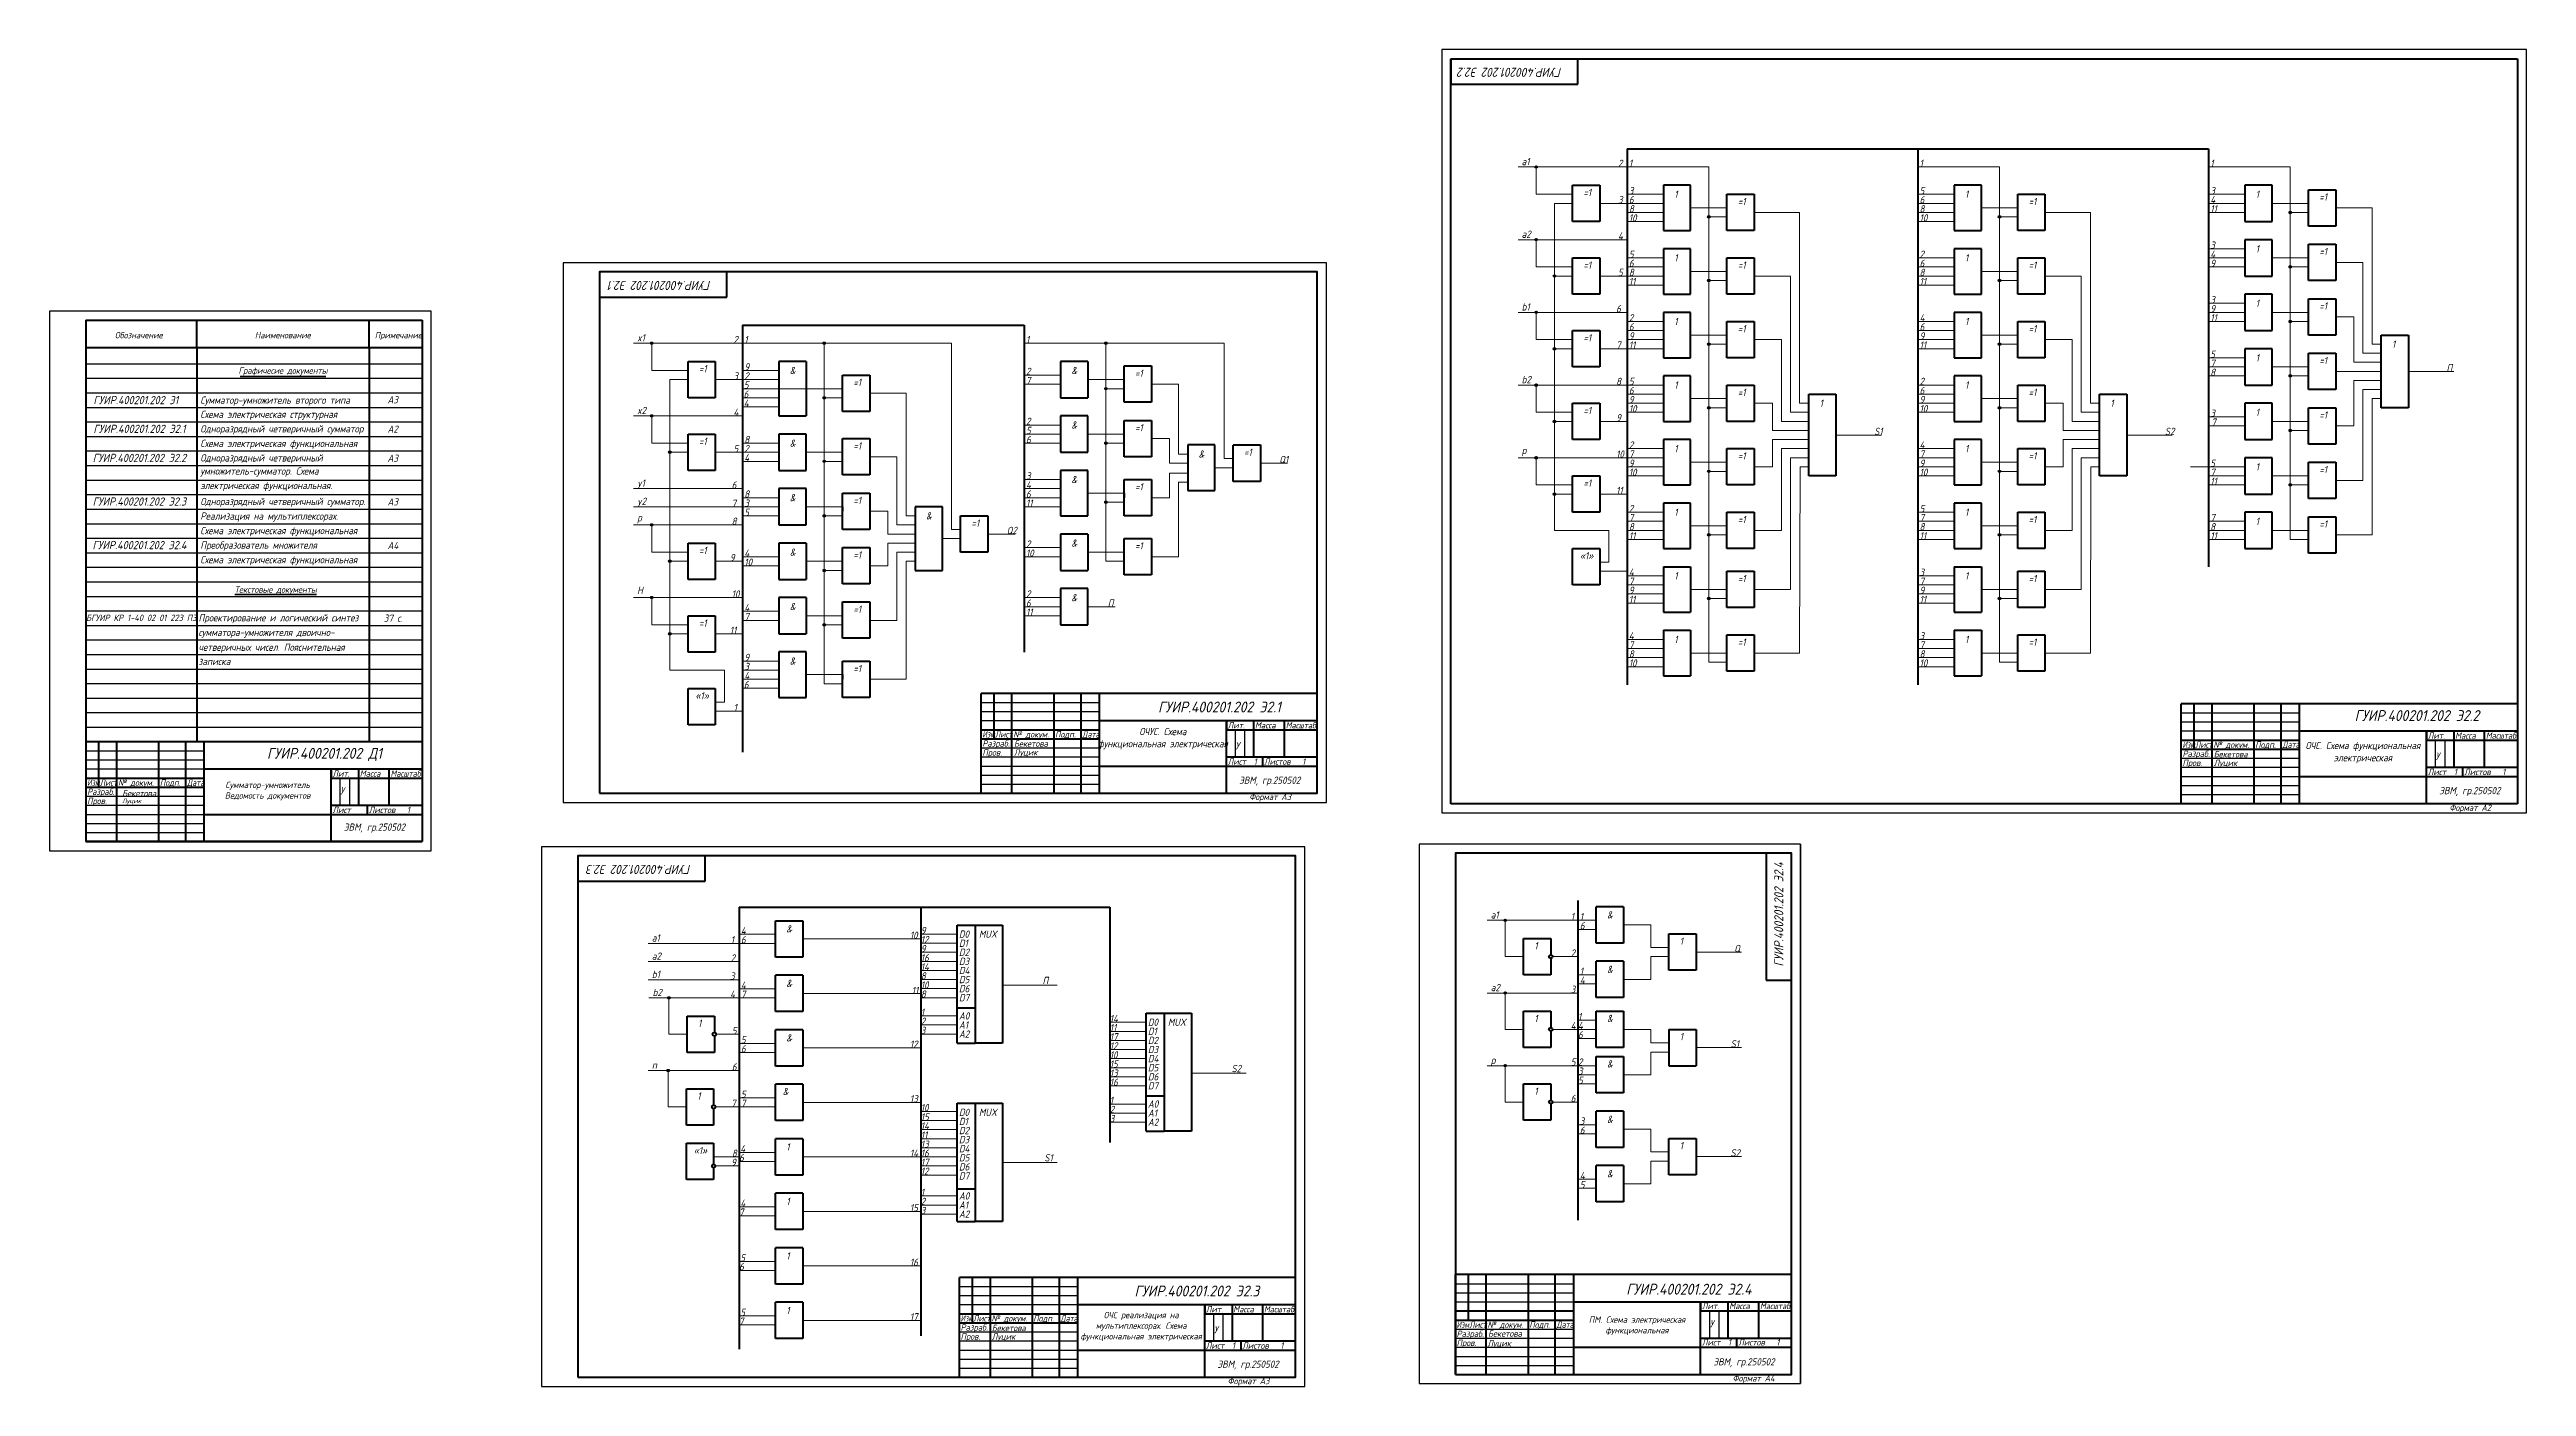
# Model space of a CAD drawing. Header units: millimetres. Extents: x 1080 to 2443, y 196 to 932.
import ezdxf

# ---------------------------------------------------------------- set-up
doc = ezdxf.new("R2010")
doc.units = ezdxf.units.MM
doc.header["$LTSCALE"] = 0.5
doc.layers.get('0').update_dxf_attribs({"lineweight": 60})
doc.layers.get('Defpoints').update_dxf_attribs({"color": 5})
doc.layers.add('4-текст', color=7, linetype='Continuous', true_color=0x00ad00)
doc.layers.add('провода', color=122, linetype='Continuous', lineweight=15)
doc.layers.add('фигуры', color=7, linetype='Continuous', lineweight=40)
doc.styles.get("Standard").update_dxf_attribs({"font": 'isocpeui.ttf', "width": 0.9})

msp = doc.modelspace()

# ---------------------------------------------------------------- texts
at = {"color": 7, "linetype": 'Continuous', "width": 0.9}
for s, p in [('Обозначение', (1116, 773)), ('Наименование', (1193, 773)), ('Примечание', (1259, 773))]:
    msp.add_text(s, height=3.5, dxfattribs=at).set_placement(p)
at = {"color": 7, "linetype": 'Continuous', "lineweight": -3}
for s, width, p in [('Лит.', 0.9, (1235.7, 531.7)), ('Масса', 0.9, (1250.7, 531.7)), ('Масштаб', 0.8, (1267.7, 531.7)), ('Изм.', 0.7, (1100.7, 526.7)), ('Разраб.', 0.9, (1100.7, 521.7)), ('Пров.', 0.9, (1100.7, 516.7)), ('Лист', 0.75, (1107.7, 526.7)), ('№ докум.', 0.9, (1117.7, 526.7)), ('Подп.', 0.9, (1140.7, 526.7)), ('Дата', 0.75, (1155.7, 526.7)), ('Лист', 0.9, (1235.7, 511.7)), ('Листов   1', 0.9, (1255.7, 511.7))]:
    msp.add_text(s, height=3.5, dxfattribs=dict(at, width=width)).set_placement(p)
at = {"lineweight": -3, "width": 0.9}
for s, p in [('Формат А3', (1740.3, 518.9)), ('Формат А2', (2400.8, 512.9)), ('Формат А3', (1728.4, 197.4))]:
    msp.add_text(s, height=3.5, dxfattribs=at).set_placement(p)
at = {"color": 7, "linetype": 'Continuous', "lineweight": 70, "width": 0.9}
msp.add_text('Формат А4', height=3.5, dxfattribs=at).set_placement((2006.3, 198.9))
at = {"attachment_point": 1}
for s, width, heights, insert, char_height in [('\\pxqc;Графичесие документы', 95.005, [0], (1161, 757), 3.5), ('\\pxqc;Текстовые документы', 95.005, [0], (1157, 636.5), 3.5), ('\\pxqc;ОЧУС. Схема\\Pфункциональная электрическая', 70.039, [37.2], (1657.7, 558.6), 4), ('\\pxqc;ОЧС. Схема функциональная электрическая', 70, [0], (2318.2, 550.9), 4), ('\\pxqc;Сумматор-умножитель\\PВедомость документов', 70.039, [37.2], (1165, 529), 3.5), ('\\pxqc;ОЧС реализация на мультиплексорах. Схема функциональная электрическая', 70.039, [37.2], (1645.8, 237.2), 3.5), ('\\pxqc;ПМ. Схема электрическая\\Pфункциональная', 70.039, [37.2], (1918.7, 234.7), 3.5)]:
    msp.add_mtext_dynamic_manual_height_columns(s, width=width, gutter_width=20, heights=heights, dxfattribs=dict(at, insert=insert, char_height=char_height))
at = {"layer": '4-текст', "lineweight": -3}
for s, width, p in [('Лит.', 0.9, (1728.4, 558.3)), ('Масса', 0.9, (1743.4, 558.3)), ('Масштаб', 0.8, (1760.4, 558.3)), ('Изм.', 0.7, (1593.4, 553.3)), ('Разраб.', 0.9, (1593.4, 548.3)), ('Пров.', 0.9, (1593.4, 543.3)), ('Лист', 0.75, (1600.4, 553.3)), ('№ докум.', 0.9, (1610.4, 553.3)), ('Подп.', 0.9, (1633.4, 553.3)), ('Дата', 0.75, (1648.4, 553.3)), ('Изм.', 0.7, (2253.9, 547.6)), ('Разраб.', 0.9, (2253.9, 542.6)), ('Лист', 0.75, (2260.9, 547.6)), ('№ докум.', 0.9, (2270.9, 547.6)), ('Подп.', 0.9, (2293.9, 547.6)), ('Дата', 0.75, (2308.9, 547.6)), ('Лит.', 0.9, (2388.9, 552.6)), ('Масса', 0.9, (2403.9, 552.6)), ('Масштаб', 0.8, (2420.9, 552.6)), ('Лист  1', 0.9, (1728.4, 538.3)), ('Листов   1', 0.9, (1748.4, 538.3)), ('Пров.', 0.9, (2253.9, 537.6)), ('Лист  1', 0.9, (2388.9, 532.6)), ('Листов   1', 0.9, (2408.9, 532.6)), ('Изм.', 0.7, (1581.4, 231.9)), ('Лист', 0.75, (1588.4, 231.9)), ('№ докум.', 0.9, (1598.4, 231.9)), ('Подп.', 0.9, (1621.4, 231.9)), ('Дата', 0.75, (1636.4, 231.9)), ('Лит.', 0.9, (1716.4, 236.9)), ('Масса', 0.9, (1731.4, 236.9)), ('Масштаб', 0.8, (1748.4, 236.9)), ('Изм.', 0.7, (1854.4, 228.4)), ('Лист', 0.75, (1861.4, 228.4)), ('№ докум.', 0.9, (1871.4, 228.4)), ('Подп.', 0.9, (1894.4, 228.4)), ('Дата', 0.75, (1909.4, 228.4)), ('Лит.', 0.9, (1989.4, 238.7)), ('Масса', 0.9, (2004.4, 238.7)), ('Масштаб', 0.8, (2021.4, 238.7)), ('Разраб.', 0.9, (1581.4, 226.9)), ('Пров.', 0.9, (1581.4, 221.9)), ('Лист  1', 0.9, (1716.4, 216.9)), ('Листов   1', 0.9, (1736.4, 216.9)), ('Разраб.', 0.9, (1854.4, 223.4)), ('Пров.', 0.9, (1854.4, 218.4)), ('Лист  1', 0.9, (1989.4, 218.7)), ('Листов   1', 0.9, (2009.4, 218.7))]:
    msp.add_text(s, height=3.5, dxfattribs=dict(at, width=width)).set_placement(p)
at = {"layer": 'провода', "width": 0.9}
for p in [(1732.7, 546.8), (2393.2, 541.1), (1240, 522), (1993.7, 228.7), (1720.8, 225.4)]:
    msp.add_text('У', height=4, dxfattribs=at).set_placement(p)
at = {"layer": 'провода', "char_height": 5, "attachment_point": 6}
for s, insert, rotation in [('ГУИР.400201.202 Э2.2', (1855.2, 919.4), 180), ('ГУИР.400201.202 Э2.1', (1387.7, 802.1), 180), ('ГУИР.400201.202 Э2.3', (1375.8, 480.7), 180), ('ГУИР.400201.202 Э2.4', (2031.7, 484.7), 90)]:
    msp.add_mtext_dynamic_manual_height_columns(s, width=70, gutter_width=20, heights=[0], dxfattribs=dict(at, insert=insert, rotation=rotation))
at = {"layer": 'провода'}
for s, width, heights, insert, char_height, attachment_point in [('\\pxqc;ГУИР.400201.202 Э1', 111, [14.7], (1183, 739), 4.5, 6), ('Сумматор-умножитель второго типа', 95.005, [0], (1163, 741), 4, 1), ('А3', 95.005, [0], (1266, 741.2), 4, 1), ('\\pxqc;ГУИР.400201.202 Э2.1', 111, [14.7], (1185, 723.2), 4.5, 6), ('Схема электрическая структурная', 95.005, [0], (1163, 733.2), 4, 1), ('Одноразрядный четверичный сумматор', 95.005, [0], (1163, 725.2), 4, 1), ('А2', 95.005, [0], (1266, 725), 4, 1), ('\\pxqc;ГУИР.400201.202 Э2.2', 111, [14.7], (1185, 707.2), 4.5, 6), ('Схема электрическая функциональная', 95.005, [0], (1163, 717.2), 4, 1), ('Одноразрядный четверичный ', 95.005, [21.4], (1163, 709.2), 4, 1), ('А3', 95.005, [0], (1266, 709), 4, 1), ('умножитель-сумматор. Схема', 95, [0], (1163, 702), 4, 1), ('\\pxqc;ГУИР.400201.202 Э2.3', 111, [14.7], (1185, 683.2), 4.5, 6), ('электрическая функциональная.', 95, [0], (1163, 694), 4, 1), ('Одноразрядный четверичный сумматор.', 95.005, [0], (1163, 685.2), 4, 1), ('А3', 95.005, [0], (1266, 685), 4, 1), ('Реализация на мультиплексорах.', 95.005, [0], (1163, 677.2), 4, 1), ('Схема электрическая функциональная', 95.005, [0], (1163, 669.2), 4, 1), ('\\pxqc;ГУИР.400201.202 Э2.4', 111, [14.7], (1185, 659.2), 4.5, 6), ('Преобразователь множителя', 95.005, [0], (1163, 661.2), 4, 1), ('А4', 95.005, [0], (1266, 661), 4, 1), ('Схема электрическая функциональная', 95.005, [0], (1163, 653.2), 4, 1), ('\\pxqc;БГУИР КР 1-40 02 01 223 ПЗ', 111, [14.7], (1186, 619.2), 3.5, 6), ('Проектирование и логический синтез', 95.005, [0], (1162, 621.2), 4, 1), ('37 с.', 95.005, [0], (1264, 621), 4, 1), ('сумматора-умножителя двоично-', 95.005, [0], (1162, 613.2), 4, 1), ('четверичных чисел. Пояснительная ', 95.005, [0], (1162, 605), 4, 1), ('записка', 95.005, [0], (1162, 597.2), 4, 1), ('ГУИР.400201.202 Э2.1', 81.165, [16.7], (1757.7, 570.1), 6, 6), ('ГУИР.400201.202 Э2.2', 84, [0], (2417.2, 565.4), 6, 6), ('ГУИР.400201.202 Д1', 78, [0], (1263, 544), 6, 6), ('Луцик', 23, [0], (1610.8, 546.9), 3.5, 1), ('Бекетова', 23, [0], (1610.8, 551.7), 3.5, 1), ('Бекетова', 23, [0], (2271.1, 545.9), 3.5, 1), ('ЭВМ, гр.250502', 50, [0], (1734.7, 531.8), 4, 1), ('Луцик', 23, [0], (2271.1, 541.1), 3.5, 1), ('Луцик', 23, [0], (1120, 519.7), 2.5, 1), ('Бекетова', 23, [0], (1120, 524.4), 3.5, 1), ('ЭВМ, гр.250502', 50, [0], (2395.2, 526.1), 4, 1), ('ЭВМ, гр.250502', 50, [0], (1242, 506), 4, 1), ('ГУИР.400201.202 Э2.3', 81.165, [16.7], (1745.8, 248.7), 6, 6), ('ГУИР.400201.202 Э2.4', 78, [0], (2016.7, 249.7), 6, 6), ('Луцик', 23, [0], (1598.6, 225.4), 3.5, 1), ('Бекетова', 23, [0], (1598.6, 230.1), 3.5, 1), ('Луцик', 23, [0], (1871.4, 221.7), 3.5, 1), ('Бекетова', 23, [0], (1871.7, 227), 3.5, 1), ('ЭВМ, гр.250502', 50, [0], (1722.8, 210.4), 4, 1), ('ЭВМ, гр.250502', 50, [0], (1995.7, 211.7), 4, 1)]:
    msp.add_mtext_dynamic_manual_height_columns(s, width=width, gutter_width=20, heights=heights, dxfattribs=dict(at, insert=insert, char_height=char_height, attachment_point=attachment_point))
at = {"layer": 'фигуры', "width": 0.9}
for s, p in [('a1', (1890.2, 868.3)), ('2', (1943.2, 867.3)), ('1', (1949.2, 867.3)), ('1', (2109.2, 867.3)), ('1', (2269.2, 867.3)), ('=1', (1924.2, 851.3)), ('3', (1943.2, 847.3)), ('3', (1949.2, 852.3)), ('6', (1949.2, 847.3)), ('8', (1949.2, 842.3)), ('1', (1974.2, 850.3)), ('=1', (2009.2, 846.3)), ('5', (2109.2, 852.3)), ('6', (2109.2, 847.3)), ('8', (2109.2, 842.3)), ('1', (2134.2, 850.3)), ('=1', (2169.2, 846.3)), ('3', (2269.2, 852.3)), ('4', (2269.2, 847.3)), ('11', (2269.2, 842.3)), ('1', (2294.2, 850.3)), ('=1', (2329.2, 848.8)), ('а2', (1890.2, 828.3)), ('10', (1949.2, 837.3)), ('10', (2109.2, 837.3)), ('4', (1943.2, 827.3)), ('5', (1949.2, 817.3)), ('1', (1974.2, 815.3)), ('2', (2109.2, 817.3)), ('1', (2134.2, 815.3)), ('3', (2269.2, 822.3)), ('4', (2269.2, 817.3)), ('1', (2294.2, 820.3)), ('=1', (2329.2, 818.8)), ('=1', (1924.2, 811.3)), ('5', (1943.2, 807.3)), ('6', (1949.2, 812.3)), ('8', (1949.2, 807.3)), ('11', (1949.2, 802.3)), ('=1', (2009.2, 811.3)), ('6', (2109.2, 812.3)), ('8', (2109.2, 807.3)), ('11', (2109.2, 802.3)), ('=1', (2169.2, 811.3)), ('9', (2269.2, 812.3)), ('b1', (1890.2, 788.3)), ('6', (1942.2, 787.3)), ('3', (2269.2, 792.3)), ('9', (2269.2, 787.3)), ('1', (2294.2, 790.3)), ('=1', (2329.2, 788.8)), ('2', (1949.2, 782.3)), ('6', (1949.2, 777.3)), ('1', (1974.2, 780.3)), ('=1', (2009.2, 776.3)), ('4', (2109.2, 782.3)), ('6', (2109.2, 777.3)), ('1', (2134.2, 780.3)), ('=1', (2169.2, 776.3)), ('11', (2269.2, 782.3)), ('x1', (1403.4, 771.3)), ('2', (1456.4, 770.3)), ('1', (1462.4, 770.3)), ('1', (1617.4, 770.3)), ('=1', (1924.2, 771.3)), ('7', (1942.2, 767.3)), ('9', (1949.2, 772.3)), ('11', (1949.2, 767.3)), ('9', (2109.2, 772.3)), ('11', (2109.2, 767.3)), ('5', (2269.2, 762.3)), ('1', (2294.2, 760.3)), ('1', (2369.2, 767.8)), ('=1', (1437.4, 754.3)), ('3', (1456.4, 750.3)), ('2', (1462.4, 750.3)), ('9', (1462.4, 755.3)), ('&', (1487.4, 753.3)), ('=1', (1522.4, 746.8)), ('2', (1617.4, 752.8)), ('7', (1617.4, 747.8)), ('&', (1642.4, 753.3)), ('=1', (1677.4, 751.8)), ('b2', (1890.2, 748.3)), ('8', (1942.2, 747.3)), ('5', (1949.2, 747.3)), ('2', (2109.2, 747.3)), ('8', (2269.2, 752.3)), ('7', (2269.2, 757.3)), ('=1', (2329.2, 758.8)), ('П', (2399.2, 754.8)), ('5', (1462.1, 745.3)), ('6', (1462, 740.3)), ('4', (1462.1, 735.3)), ('6', (1949.2, 742.3)), ('9', (1949.2, 737.3)), ('10', (1949.2, 732.3)), ('1', (1974.2, 745.3)), ('=1', (2009.2, 741.3)), ('1', (2054.2, 735.3)), ('6', (2109.2, 742.3)), ('9', (2109.2, 737.3)), ('10', (2109.2, 732.3)), ('1', (2134.2, 745.3)), ('=1', (2169.2, 741.3)), ('1', (2214.2, 735.3)), ('x2', (1403.4, 731.3)), ('4', (1456.4, 730.3)), ('2', (1617.4, 725.3)), ('5', (1617.4, 720.3)), ('&', (1642.4, 723.3)), ('=1', (1677.4, 721.8)), ('=1', (1924.2, 731.3)), ('9', (1942.2, 727.3)), ('S1', (2084.2, 719.8)), ('S2', (2244.2, 719.8)), ('3', (2269.2, 729.8)), ('7', (2269.8, 724.9)), ('1', (2294.2, 730.3)), ('=1', (2329.2, 728.8)), ('=1', (1437.4, 714.3)), ('5', (1456.4, 710.3)), ('2', (1462.4, 710.3)), ('4', (1462.4, 705.3)), ('8', (1462.4, 715.3)), ('&', (1487.4, 713.3)), ('=1', (1522.4, 711.8)), ('6', (1617.4, 715.3)), ('&', (1712.4, 707.3)), ('=1', (1737.4, 708.3)), ('p', (1890.2, 709.3)), ('10', (1942.2, 707.3)), ('2', (1949.2, 712.3)), ('7', (1949.2, 707.3)), ('1', (1974.2, 710.3)), ('=1', (2009.2, 706.3)), ('4', (2109.2, 712.3)), ('7', (2109.2, 707.3)), ('1', (2134.2, 710.3)), ('=1', (2169.2, 706.3)), ('y1', (1403.4, 691.3)), ('3', (1617.4, 695.3)), ('&', (1642.4, 693.3)), ('Q1', (1756.8, 704.3)), ('=1', (1924.2, 691.3)), ('9', (1949.2, 702.3)), ('10', (1949.2, 697.3)), ('9', (2109.2, 702.3)), ('10', (2109.2, 697.3)), ('5', (2269.2, 702.3)), ('11', (2269.2, 692.3)), ('7', (2269.2, 697.3)), ('1', (2294.2, 700.3)), ('=1', (2329.2, 698.8)), ('y2', (1403.4, 681.3)), ('6', (1455.4, 690.3)), ('7', (1455.4, 680.3)), ('3', (1462.4, 680.3)), ('8', (1462.4, 685.3)), ('&', (1487.4, 683.3)), ('=1', (1522.4, 681.8)), ('4', (1617.4, 690.3)), ('6', (1617.4, 685.3)), ('11', (1617.4, 680.3)), ('=1', (1677.4, 689.3)), ('11', (1942.2, 687.3)), ('p', (1403.4, 672.3)), ('8', (1455.4, 670.3)), ('5', (1462.4, 675.3)), ('&', (1562.4, 673.3)), ('=1', (1587.4, 669.3)), ('Q2', (1606.8, 665.3)), ('2', (1949.2, 677.3)), ('8', (1949.2, 667.3)), ('7', (1949.2, 672.3)), ('1', (1974.2, 675.3)), ('=1', (2009.2, 671.3)), ('5', (2109.2, 677.3)), ('8', (2109.2, 667.3)), ('7', (2109.2, 672.3)), ('1', (2134.2, 675.3)), ('=1', (2169.2, 671.3)), ('8', (2269.2, 667.3)), ('7', (2269.2, 672.3)), ('1', (2294.2, 670.3)), ('=1', (2329.2, 668.8)), ('=1', (1437.4, 654.3)), ('4', (1462.4, 652.8)), ('&', (1487.4, 653.3)), ('=1', (1522.4, 651.8)), ('2', (1617.4, 657.8)), ('10', (1617.4, 652.8)), ('&', (1642.4, 658.3)), ('=1', (1677.4, 656.8)), ('«1»', (1922.2, 651.3)), ('11', (1949.2, 662.3)), ('11', (2109.2, 662.3)), ('11', (2269.2, 662.3)), ('9', (1454.4, 650.3)), ('10', (1462.4, 647.8)), ('4', (1949.2, 642.3)), ('7', (1949.2, 637.3)), ('1', (1974.2, 640.3)), ('=1', (2009.2, 638.8)), ('3', (2109.2, 642.3)), ('7', (2109.2, 637.3)), ('1', (2134.2, 640.3)), ('=1', (2169.2, 638.8)), ('H', (1403.4, 632.3)), ('10', (1455.4, 630.3)), ('&', (1487.4, 623.4)), ('2', (1617.4, 630.3)), ('6', (1617.4, 625.3)), ('&', (1642.4, 628.3)), ('П', (1662.4, 625.3)), ('9', (1949.2, 632.3)), ('11', (1949.2, 627.3)), ('9', (2109.2, 632.3)), ('11', (2109.2, 627.3)), ('=1', (1437.4, 614.3)), ('11', (1454.4, 610.3)), ('4', (1462.4, 622.8)), ('7', (1462.4, 617.8)), ('=1', (1522.4, 621.9)), ('11', (1617.4, 620.3)), ('4', (1949.2, 607.3)), ('8', (1949.2, 597.3)), ('7', (1949.2, 602.3)), ('1', (1974.2, 605.3)), ('=1', (2009.2, 603.8)), ('3', (2109.2, 607.3)), ('8', (2109.2, 597.3)), ('7', (2109.2, 602.3)), ('1', (2134.2, 605.3)), ('=1', (2169.2, 603.8)), ('3', (1462.4, 590.4)), ('4', (1462.4, 585.4)), ('9', (1462.4, 595.4)), ('&', (1487.4, 593.4)), ('=1', (1522.4, 589.3)), ('10', (1949.2, 592.3)), ('10', (2109.2, 592.3)), ('«1»', (1435.4, 574.3)), ('6', (1462.1, 580.4)), ('1', (1456.5, 567.8)), ('&', (1485.5, 446)), ('a1', (1873.2, 453.7)), ('1', (1917.2, 452.7)), ('6', (1922.2, 447.7)), ('1', (1922.2, 452.7)), ('&', (1937.2, 453.7)), ('a1', (1411.5, 441)), ('1', (1454.9, 440)), ('4', (1460.5, 445)), ('6', (1460.5, 440)), ('10', (1553.5, 442.5)), ('9', (1559.5, 445.1)), ('9', (1559.5, 435.1)), ('12', (1559.5, 440.1)), ('D0', (1580.5, 443.1)), ('D1', (1580.5, 438.1)), ('D2', (1580.5, 433.1)), ('MUX', (1591.5, 443.1)), ('1', (1897.2, 436.7)), ('2', (1917.2, 432.7)), ('1', (1977.2, 439.2)), ('Q', (2007.2, 435.2)), ('a2', (1411.5, 431)), ('b1', (1411.5, 421)), ('3', (1454.5, 420)), ('2', (1454.9, 430)), ('8', (1559.5, 420.1)), ('16', (1559.5, 430.1)), ('14', (1559.5, 425.1)), ('D3', (1580.5, 428.1)), ('D4', (1580.5, 423.1)), ('1', (1922.2, 422.7)), ('&', (1937.2, 423.7)), ('b2', (1411.9, 411)), ('4', (1454.5, 410)), ('4', (1460.5, 415)), ('7', (1460.5, 410)), ('&', (1485.5, 416)), ('11', (1554.5, 412.1)), ('8', (1559.5, 410.1)), ('10', (1559.5, 415.1)), ('D5', (1580.5, 418.1)), ('D6', (1580.5, 413.1)), ('D7', (1580.5, 408.1)), ('П', (1626.5, 417.6)), ('a2', (1873.2, 413.7)), ('3', (1917.2, 412.7)), ('4', (1922.2, 417.7)), ('1', (1436.9, 394)), ('2', (1559.5, 395.1)), ('1', (1559.5, 400.1)), ('A0', (1580.5, 398.1)), ('A1', (1580.5, 393.1)), ('14', (1663.5, 396.6)), ('11', (1663.5, 391.6)), ('D0', (1684.5, 394.6)), ('MUX', (1695.5, 394.6)), ('1', (1897.2, 396.7)), ('4', (1917.2, 392.7)), ('4', (1921.2, 392.7)), ('1', (1921.2, 397.7)), ('&', (1937.2, 396.7)), ('5', (1455.5, 390)), ('5', (1460.5, 385)), ('6', (1460.5, 380)), ('&', (1485.5, 386)), ('12', (1553.5, 382.5)), ('3', (1559.5, 390.1)), ('A2', (1580.5, 388.1)), ('17', (1663.5, 386.6)), ('12', (1663.5, 381.6)), ('D1', (1684.5, 389.6)), ('D2', (1684.5, 384.6)), ('D3', (1684.5, 379.6)), ('6', (1921.2, 387.7)), ('1', (1977.2, 386.7)), ('S1', (2005.2, 382.7)), ('п', (1411.5, 371)), ('6', (1455.5, 370)), ('10', (1663.5, 376.6)), ('15', (1663.5, 371.6)), ('13', (1663.5, 366.6)), ('D4', (1684.5, 374.6)), ('D5', (1684.5, 369.6)), ('D6', (1684.5, 364.6)), ('S2', (1730.5, 369.1)), ('p', (1873.2, 373.7)), ('5', (1917.2, 372.7)), ('2', (1921.2, 372.7)), ('3', (1921.2, 367.7)), ('&', (1937.2, 371.7)), ('1', (1436.5, 354)), ('5', (1460.5, 355)), ('&', (1483.5, 356.5)), ('13', (1553.5, 352.5)), ('16', (1663.5, 361.6)), ('1', (1663.5, 351.6)), ('D7', (1684.5, 359.6)), ('1', (1897.2, 356.7)), ('6', (1917.2, 352.7)), ('5', (1921.2, 362.7)), ('7', (1455.1, 350)), ('7', (1460.5, 350)), ('10', (1559.5, 347.6)), ('15', (1559.5, 342.5)), ('14', (1559.5, 337.6)), ('D0', (1580.5, 345)), ('D1', (1580.5, 340)), ('MUX', (1591.5, 345)), ('2', (1663.5, 346.6)), ('3', (1663.5, 341.6)), ('A0', (1684.5, 349.6)), ('A1', (1684.5, 344.6)), ('A2', (1684.5, 339.6)), ('3', (1922.2, 340.2)), ('&', (1937.2, 341.2)), ('«1»', (1434.5, 324)), ('4', (1460.2, 325)), ('1', (1485.5, 326)), ('11', (1559.5, 332.5)), ('13', (1559.5, 327.5)), ('D2', (1580.5, 335)), ('D3', (1580.5, 330)), ('D4', (1580.5, 325)), ('6', (1922.2, 335.2)), ('1', (1977.2, 326.7)), ('9', (1455.1, 317.5)), ('8', (1455.5, 322.5)), ('6', (1459.5, 320.1)), ('14', (1553.5, 322.5)), ('16', (1559.5, 322.6)), ('17', (1559.5, 317.5)), ('12', (1559.5, 312.6)), ('D5', (1580.5, 320)), ('D6', (1580.5, 315)), ('D7', (1580.5, 310)), ('S1', (1627.5, 320)), ('4', (1922.2, 310.2)), ('&', (1937.2, 311.2)), ('S2', (2005.1, 322.7)), ('1', (1485.5, 296)), ('2', (1559.5, 296)), ('1', (1559.5, 301)), ('A0', (1580.5, 299)), ('5', (1922.2, 305.2)), ('7', (1459.5, 290.1)), ('4', (1460.2, 295)), ('15', (1553.5, 292.5)), ('3', (1559.5, 291)), ('A1', (1580.5, 294)), ('A2', (1580.5, 289)), ('6', (1459.5, 260.1)), ('5', (1460.2, 265)), ('1', (1485.5, 266)), ('16', (1553.5, 262.5)), ('5', (1460.2, 235)), ('7', (1459.5, 230.1)), ('1', (1485.5, 236)), ('17', (1553.5, 232.5))]:
    msp.add_text(s, height=4, dxfattribs=at).set_placement(p)

# ---------------------------------------------------------------- linework, layer by layer
for p, q in [((1851.2, 926.9), (1851.2, 912.9)), ((1921.2, 912.9), (1921.2, 926.9)), ((1851.2, 912.9), (1921.2, 912.9)), ((1382.7, 809.6), (1382.7, 795.6)), ((1452.7, 795.6), (1452.7, 809.6)), ((1382.7, 795.6), (1452.7, 795.6)), ((1100, 783), (1285, 783)), ((1100, 783), (1100, 496)), ((1161, 768), (1161, 783)), ((1285, 783), (1285, 496)), ((1100, 768), (1285, 768)), ((1161, 768), (1161, 551)), ((1256, 768), (1256, 551)), ((1727.7, 562.6), (1727.7, 557.6)), ((2388.2, 556.9), (2388.2, 551.9)), ((1100, 496), (1285, 496)), ((1285, 496), (1100, 496)), ((1370.8, 488.2), (1370.8, 474.2)), ((1440.8, 474.2), (1440.8, 488.2)), ((2024.7, 489.7), (2024.7, 419.7)), ((1370.8, 474.2), (1440.8, 474.2)), ((2024.7, 419.7), (2038.7, 419.7)), ((1715.8, 241.2), (1715.8, 236.2))]:
    msp.add_line(p, q)
at = {"lineweight": 50}
for p, q in [((2108.2, 877.3), (2108.2, 582.3)), ((1616.4, 780.3), (1616.4, 600.3)), ((1921.2, 463.7), (1921.2, 287.7)), ((1459.5, 460), (1459.5, 216.7)), ((1459.5, 460), (1559.5, 460)), ((1559.5, 460), (1559.5, 224)), ((1559.5, 460), (1663.5, 460)), ((1663.5, 460), (1663.5, 330.5))]:
    msp.add_line(p, q, dxfattribs=at)
at = {"lineweight": 60}
for p, q in [((1256, 768), (1256, 783)), ((1777.7, 577.6), (1592.7, 577.6)), ((1592.7, 522.6), (1592.7, 577.6)), ((1599.7, 577.6), (1599.7, 552.6)), ((1609.7, 522.6), (1609.7, 577.6)), ((1632.7, 577.6), (1632.7, 522.6)), ((1647.7, 522.6), (1647.7, 577.6)), ((1657.7, 577.6), (1657.7, 522.6)), ((1657.7, 562.6), (1777.7, 562.6)), ((1727.7, 522.6), (1727.7, 562.6)), ((1742.7, 562.6), (1742.7, 542.6)), ((1759.7, 542.6), (1759.7, 562.6)), ((2438.2, 571.9), (2253.2, 571.9)), ((2253.2, 516.9), (2253.2, 571.9)), ((2260.2, 571.9), (2260.2, 546.9)), ((2270.2, 516.9), (2270.2, 571.9)), ((2293.2, 571.9), (2293.2, 516.9)), ((2308.2, 516.9), (2308.2, 571.9)), ((2318.2, 571.9), (2318.2, 516.9)), ((1592.7, 557.6), (1657.7, 557.6)), ((1592.7, 552.6), (1657.7, 552.6)), ((1727.7, 557.6), (1777.7, 557.6)), ((2253.2, 551.9), (2318.2, 551.9)), ((2253.2, 546.9), (2318.2, 546.9)), ((2318.2, 556.9), (2438.2, 556.9)), ((2388.2, 516.9), (2388.2, 556.9)), ((2388.2, 551.9), (2438.2, 551.9)), ((2403.2, 556.9), (2403.2, 536.9)), ((2420.2, 536.9), (2420.2, 556.9)), ((1657.7, 537.6), (1777.7, 537.6)), ((1727.7, 542.6), (1777.7, 542.6)), ((1747.7, 537.6), (1747.7, 542.6)), ((2318.2, 531.9), (2438.2, 531.9)), ((2388.2, 536.9), (2438.2, 536.9)), ((2408.2, 531.9), (2408.2, 536.9)), ((1765.8, 256.2), (1580.8, 256.2)), ((1580.8, 201.2), (1580.8, 256.2)), ((1587.8, 256.2), (1587.8, 231.2)), ((1597.8, 201.2), (1597.8, 256.2)), ((1620.8, 256.2), (1620.8, 201.2)), ((1635.8, 201.2), (1635.8, 256.2)), ((1645.8, 256.2), (1645.8, 201.2)), ((1580.8, 236.2), (1645.8, 236.2)), ((1645.8, 241.2), (1765.8, 241.2)), ((1715.8, 201.2), (1715.8, 241.2)), ((1715.8, 236.2), (1765.8, 236.2)), ((1730.8, 241.2), (1730.8, 221.2)), ((1747.8, 221.2), (1747.8, 241.2)), ((1580.8, 231.2), (1645.8, 231.2)), ((1715.8, 221.2), (1765.8, 221.2)), ((1735.8, 216.2), (1735.8, 221.2)), ((1645.8, 216.2), (1765.8, 216.2))]:
    msp.add_line(p, q, dxfattribs=at)
at = {"color": 7, "linetype": 'Continuous', "lineweight": -3}
for p, q in [((1100, 759), (1285, 759)), ((1100, 751), (1285, 751)), ((1100, 743), (1285, 743)), ((1100, 735), (1285, 735)), ((1100, 727), (1285, 727)), ((1100, 719), (1285, 719)), ((1100, 711), (1285, 711)), ((1100, 703), (1285, 703)), ((1100, 695), (1285, 695)), ((1100, 687), (1285, 687)), ((1100, 679), (1285, 679)), ((1100, 671), (1285, 671)), ((1100, 663), (1285, 663)), ((1100, 655), (1285, 655)), ((1100, 647), (1285, 647)), ((1100, 639), (1285, 639)), ((1100, 631), (1285, 631)), ((1100, 623), (1285, 623)), ((1100, 615), (1285, 615)), ((1100, 607), (1285, 607)), ((1100, 599), (1285, 599)), ((1100, 591), (1285, 591)), ((1100, 583), (1285, 583)), ((1100, 575), (1285, 575)), ((1100, 567), (1285, 567)), ((1100, 559), (1285, 559)), ((1100, 551), (1285, 551)), ((1100, 546), (1165, 546)), ((1100, 541), (1165, 541)), ((1100, 536), (1165, 536)), ((1100, 521), (1165, 521)), ((1240, 516), (1240, 531)), ((1245, 531), (1245, 516)), ((1100, 516), (1165, 516)), ((1100, 511), (1165, 511)), ((1100, 506), (1165, 506)), ((1100, 501), (1165, 501)), ((1853.7, 252.7), (1918.7, 252.7)), ((1853.7, 247.7), (1918.7, 247.7)), ((1853.7, 242.7), (1918.7, 242.7)), ((1993.7, 222.7), (1993.7, 237.7)), ((1998.7, 237.7), (1998.7, 222.7)), ((1853.7, 227.7), (1918.7, 227.7)), ((1853.7, 222.7), (1918.7, 222.7)), ((1853.7, 217.7), (1918.7, 217.7)), ((1853.7, 212.7), (1918.7, 212.7)), ((1853.7, 207.7), (1918.7, 207.7))]:
    msp.add_line(p, q, dxfattribs=at)
at = {"lineweight": 35}
for p, q in [((1185, 752), (1232, 752)), ((1182, 632), (1227, 632))]:
    msp.add_line(p, q, dxfattribs=at)
at = {"lineweight": -3}
for p, q in [((1592.7, 572.6), (1657.7, 572.6)), ((1592.7, 567.6), (1657.7, 567.6)), ((1592.7, 562.6), (1657.7, 562.6)), ((2253.2, 566.9), (2318.2, 566.9)), ((2253.2, 561.9), (2318.2, 561.9)), ((1592.7, 547.6), (1657.7, 547.6)), ((1732.7, 542.6), (1732.7, 557.6)), ((1737.7, 557.6), (1737.7, 542.6)), ((2253.2, 556.9), (2318.2, 556.9)), ((2393.2, 536.9), (2393.2, 551.9)), ((2398.2, 551.9), (2398.2, 536.9)), ((1592.7, 542.6), (1657.7, 542.6)), ((1592.7, 537.6), (1657.7, 537.6)), ((1592.7, 532.6), (1657.7, 532.6)), ((2253.2, 541.9), (2318.2, 541.9)), ((2253.2, 536.9), (2318.2, 536.9)), ((2253.2, 531.9), (2318.2, 531.9)), ((1592.7, 527.6), (1657.7, 527.6)), ((2253.2, 526.9), (2318.2, 526.9)), ((2253.2, 521.9), (2318.2, 521.9)), ((1580.8, 251.2), (1645.8, 251.2)), ((1580.8, 246.2), (1645.8, 246.2)), ((1580.8, 241.2), (1645.8, 241.2)), ((1720.8, 221.2), (1720.8, 236.2)), ((1725.8, 236.2), (1725.8, 221.2)), ((1580.8, 226.2), (1645.8, 226.2)), ((1580.8, 221.2), (1645.8, 221.2)), ((1580.8, 216.2), (1645.8, 216.2)), ((1580.8, 211.2), (1645.8, 211.2)), ((1580.8, 206.2), (1645.8, 206.2))]:
    msp.add_line(p, q, dxfattribs=at)
at = {"color": 7, "linetype": 'Continuous', "lineweight": 60}
for p, q in [((1285, 551), (1100, 551)), ((1107, 551), (1107, 526)), ((1117, 496), (1117, 551)), ((1140, 551), (1140, 496)), ((1155, 496), (1155, 551)), ((1165, 551), (1165, 496)), ((1165, 536), (1285, 536)), ((1235, 496), (1235, 536)), ((1250, 536), (1250, 516)), ((1267, 516), (1267, 536)), ((1100, 531), (1165, 531)), ((1100, 526), (1165, 526)), ((1235, 531), (1285, 531)), ((1165, 511), (1285, 511)), ((1235, 516), (1285, 516)), ((1255, 511), (1255, 516)), ((2038.7, 257.7), (1853.7, 257.7)), ((1853.7, 202.7), (1853.7, 257.7)), ((1860.7, 257.7), (1860.7, 232.7)), ((1870.7, 202.7), (1870.7, 257.7)), ((1893.7, 257.7), (1893.7, 202.7)), ((1908.7, 202.7), (1908.7, 257.7)), ((1918.7, 257.7), (1918.7, 202.7)), ((1853.7, 237.7), (1918.7, 237.7)), ((1853.7, 232.7), (1918.7, 232.7)), ((1918.7, 242.7), (2038.7, 242.7)), ((1988.7, 202.7), (1988.7, 242.7)), ((1988.7, 237.7), (2038.7, 237.7)), ((2003.7, 242.7), (2003.7, 222.7)), ((2020.7, 222.7), (2020.7, 242.7)), ((1988.7, 222.7), (2038.7, 222.7)), ((2008.7, 217.7), (2008.7, 222.7)), ((1918.7, 217.7), (2038.7, 217.7))]:
    msp.add_line(p, q, dxfattribs=at)
at = {"color": 7, "linetype": 'Continuous'}
for p, q in [((1235, 536), (1235, 531)), ((1988.7, 242.7), (1988.7, 237.7))]:
    msp.add_line(p, q, dxfattribs=at)
at = {"lineweight": 60}
for points in [[(1382.7, 522.6), (1777.7, 522.6), (1777.7, 809.6), (1382.7, 809.6)], [(1370.8, 201.2), (1765.8, 201.2), (1765.8, 488.2), (1370.8, 488.2)]]:
    msp.add_lwpolyline(points, close=True, dxfattribs=at)
at = {"color": 7, "linetype": 'Continuous', "lineweight": 60}
msp.add_lwpolyline([(1853.7, 202.7), (2038.7, 202.7), (2038.7, 489.7), (1853.7, 489.7)], close=True, dxfattribs=at)
for centre in [(1898.2, 867.3), (1993.2, 839.8), (2153.2, 839.8), (2313.2, 842.3), (1898.2, 827.3), (1908.2, 807.3), (1993.2, 804.8), (2153.2, 804.8), (2313.2, 812.3), (1898.2, 787.3), (2313.2, 782.3), (1411.4, 770.3), (1506.4, 770.3), (1661.4, 770.3), (1908.2, 767.3), (1993.2, 769.8), (2153.2, 769.8), (2313.2, 752.3), (1506.4, 740.3), (1661.4, 745.3), (1898.2, 747.3), (1411.4, 730.3), (1908.2, 727.3), (1993.2, 734.8), (2153.2, 734.8), (2313.2, 722.3), (1421.4, 710.3), (1661.4, 715.3), (1506.4, 705.3), (1898.2, 707.3), (1993.2, 699.8), (2153.2, 699.8), (1661.4, 682.8), (1908.2, 687.3), (2313.2, 692.3), (1411.4, 670.3), (1506.4, 675.3), (1993.2, 664.8), (2153.2, 664.8), (1421.4, 650.3), (1506.4, 645.3), (1411.4, 630.3), (1993.2, 629.8), (2153.2, 629.8), (1506.4, 615.4), (1421.4, 610.3), (1881.2, 452.7), (1420.9, 410), (1881.2, 412.7), (1420.5, 370), (1881.2, 372.7)]:
    msp.add_circle(centre, 0.5)
at = {"layer": 'Defpoints'}
for p, q in [((2443.2, 931.9), (1846.2, 931.9)), ((1846.2, 931.9), (1846.2, 511.9)), ((2443.2, 511.9), (2443.2, 931.9)), ((1846.2, 511.9), (2443.2, 511.9)), ((2043.7, 494.7), (2043.7, 197.7))]:
    msp.add_line(p, q, dxfattribs=at)
for points in [[(1362.7, 517.6), (1782.7, 517.6), (1782.7, 814.6), (1362.7, 814.6)], [(1080, 491), (1290, 491), (1290, 788), (1080, 788)], [(1350.8, 196.2), (1770.8, 196.2), (1770.8, 493.2), (1350.8, 493.2)], [(1833.7, 197.7), (2043.7, 197.7), (2043.7, 494.7), (1833.7, 494.7)]]:
    msp.add_lwpolyline(points, close=True, dxfattribs=at)
at = {"layer": 'провода', "lineweight": 15}
for p, q in [((1948.2, 867.3), (1888.2, 867.3)), ((1898.2, 867.3), (1898.2, 852.3)), ((1898.2, 852.3), (1918.2, 852.3)), ((1933.2, 847.3), (1948.2, 847.3)), ((2018.2, 842.3), (2043.2, 842.3)), ((2178.2, 842.3), (2203.2, 842.3)), ((2338.2, 844.8), (2358.2, 844.8)), ((1948.2, 827.3), (1888.2, 827.3)), ((1898.2, 827.3), (1898.2, 812.3)), ((1898.2, 812.3), (1918.2, 812.3)), ((1933.2, 807.3), (1948.2, 807.3)), ((2018.2, 807.3), (2038.2, 807.3)), ((2178.2, 807.3), (2198.2, 807.3)), ((2338.2, 814.8), (2353.2, 814.8)), ((1948.2, 787.3), (1888.2, 787.3)), ((1898.2, 787.3), (1898.2, 772.3)), ((2338.2, 784.8), (2348.2, 784.8)), ((1461.4, 770.3), (1401.4, 770.3)), ((1411.4, 770.3), (1411.4, 755.3)), ((1898.2, 772.3), (1918.2, 772.3)), ((1933.2, 767.3), (1948.2, 767.3)), ((2018.2, 772.3), (2033.2, 772.3)), ((2178.2, 772.3), (2193.2, 772.3)), ((1411.4, 755.3), (1431.4, 755.3)), ((1446.4, 750.3), (1461.4, 750.3)), ((2338.2, 754.8), (2348.2, 754.8)), ((1531.4, 742.8), (1551.4, 742.8)), ((1686.4, 747.8), (1701.4, 747.8)), ((1948.2, 747.3), (1888.2, 747.3)), ((1898.2, 747.3), (1898.2, 732.3)), ((2018.2, 737.3), (2028.2, 737.3)), ((2178.2, 737.3), (2188.2, 737.3)), ((1461.4, 730.3), (1401.4, 730.3)), ((1411.4, 730.3), (1411.4, 715.3)), ((1898.2, 732.3), (1918.2, 732.3)), ((1933.2, 727.3), (1948.2, 727.3)), ((2338.2, 724.8), (2348.2, 724.8)), ((1411.4, 715.3), (1431.4, 715.3)), ((1446.4, 710.3), (1461.4, 710.3)), ((1686.4, 717.8), (1696.4, 717.8)), ((1531.4, 707.8), (1546.4, 707.8)), ((1948.2, 707.3), (1888.2, 707.3)), ((1898.2, 707.3), (1898.2, 692.3)), ((2018.2, 702.3), (2028.2, 702.3)), ((2178.2, 702.3), (2188.2, 702.3)), ((1461.4, 690.3), (1401.4, 690.3)), ((1686.4, 685.3), (1696.4, 685.3)), ((1898.2, 692.3), (1918.2, 692.3)), ((1933.2, 687.3), (1948.2, 687.3)), ((2338.2, 694.8), (2353.2, 694.8)), ((1461.4, 680.3), (1401.4, 680.3)), ((1461.4, 670.3), (1401.4, 670.3)), ((1411.4, 670.3), (1411.4, 655.3)), ((1531.4, 677.8), (1541.4, 677.8)), ((1411.4, 655.3), (1431.4, 655.3)), ((2018.2, 667.3), (2033.2, 667.3)), ((2178.2, 667.3), (2193.2, 667.3)), ((2338.2, 664.8), (2358.2, 664.8)), ((1446.4, 650.3), (1461.4, 650.3)), ((1531.4, 647.8), (1541.4, 647.8)), ((1686.4, 652.8), (1701.4, 652.8)), ((1933.2, 644.8), (1948.2, 644.8)), ((1461.4, 630.3), (1401.4, 630.3)), ((1411.4, 630.3), (1411.4, 615.3)), ((2018.2, 634.8), (2038.2, 634.8)), ((2178.2, 634.8), (2198.2, 634.8)), ((1411.4, 615.3), (1431.4, 615.3)), ((1531.4, 617.8), (1546.4, 617.8)), ((1446.4, 610.3), (1461.4, 610.3)), ((2018.2, 599.8), (2043.2, 599.8)), ((2178.2, 599.8), (2203.2, 599.8)), ((1531.4, 585.4), (1551.4, 585.4)), ((1446.4, 567.8), (1461.4, 567.8)), ((1921.2, 452.7), (1871.2, 452.7)), ((1881.2, 452.7), (1881.2, 432.7)), ((1459.5, 440), (1409.5, 440)), ((1459.5, 430), (1409.5, 430)), ((1881.2, 432.7), (1891.2, 432.7)), ((1907.2, 432.7), (1921.2, 432.7)), ((1459.5, 420), (1409.5, 420)), ((1459.5, 410), (1409.9, 410)), ((1420.9, 410), (1420.9, 390)), ((1921.2, 412.7), (1871.2, 412.7)), ((1881.2, 412.7), (1881.2, 392.7)), ((1921.2, 397.7), (1931.2, 397.7)), ((1420.9, 390), (1430.9, 390)), ((1446.9, 390), (1459.5, 390)), ((1881.2, 392.7), (1891.2, 392.7)), ((1907.2, 392.7), (1921.2, 392.7)), ((1921.2, 392.7), (1931.2, 392.7)), ((1921.2, 387.7), (1931.2, 387.7)), ((1946.2, 392.7), (1961.2, 392.7)), ((1459.5, 370), (1409.5, 370)), ((1420.5, 370), (1420.5, 350)), ((1921.2, 372.7), (1871.2, 372.7)), ((1881.2, 372.7), (1881.2, 352.7)), ((1921.2, 372.7), (1931.2, 372.7)), ((1921.2, 367.7), (1931.2, 367.7)), ((1921.2, 362.7), (1931.2, 362.7)), ((1946.2, 367.7), (1961.2, 367.7)), ((1420.5, 350), (1430.5, 350)), ((1446.5, 350), (1459.1, 350)), ((1881.2, 352.7), (1891.2, 352.7)), ((1907.2, 352.7), (1921.2, 352.7)), ((1446.5, 317.5), (1459.5, 317.5))]:
    msp.add_line(p, q, dxfattribs=at)
at = {"layer": 'провода'}
for p, q in [((1948.2, 867.3), (1993.2, 867.3)), ((1993.2, 867.3), (1993.2, 594.8)), ((2108.2, 867.3), (2153.2, 867.3)), ((2153.2, 867.3), (2153.2, 594.8)), ((2268.2, 867.3), (2313.2, 867.3)), ((2313.2, 867.3), (2313.2, 662.3)), ((1908.2, 667.3), (1908.2, 847.3)), ((1908.2, 847.3), (1918.2, 847.3)), ((1948.2, 852.3), (1968.2, 852.3)), ((1948.2, 847.3), (1968.2, 847.3)), ((2108.2, 852.3), (2128.2, 852.3)), ((2108.2, 847.3), (2128.2, 847.3)), ((2268.2, 852.3), (2288.2, 852.3)), ((2268.2, 847.3), (2288.2, 847.3)), ((2303.2, 847.3), (2323.2, 847.3)), ((1948.2, 842.3), (1968.2, 842.3)), ((1948.2, 837.3), (1968.2, 837.3)), ((1983.2, 844.8), (2003.2, 844.8)), ((2003.2, 839.8), (1993.2, 839.8)), ((2043.2, 842.3), (2043.2, 737.3)), ((2108.2, 842.3), (2128.2, 842.3)), ((2108.2, 837.3), (2128.2, 837.3)), ((2143.2, 844.8), (2163.2, 844.8)), ((2163.2, 839.8), (2153.2, 839.8)), ((2203.2, 842.3), (2203.2, 737.3)), ((2268.2, 842.3), (2288.2, 842.3)), ((2323.2, 842.3), (2313.2, 842.3)), ((2358.2, 844.8), (2358.2, 769.8)), ((2268.2, 822.3), (2288.2, 822.3)), ((1908.2, 807.3), (1918.2, 807.3)), ((1948.2, 817.3), (1968.2, 817.3)), ((1948.2, 812.3), (1968.2, 812.3)), ((1948.2, 807.3), (1968.2, 807.3)), ((1983.2, 809.8), (2003.2, 809.8)), ((2003.2, 804.8), (1993.2, 804.8)), ((2038.2, 807.3), (2038.2, 732.3)), ((2108.2, 817.3), (2128.2, 817.3)), ((2108.2, 812.3), (2128.2, 812.3)), ((2108.2, 807.3), (2128.2, 807.3)), ((2143.2, 809.8), (2163.2, 809.8)), ((2163.2, 804.8), (2153.2, 804.8)), ((2198.2, 807.3), (2198.2, 732.3)), ((2268.2, 817.3), (2288.2, 817.3)), ((2268.2, 812.3), (2288.2, 812.3)), ((2303.2, 817.3), (2323.2, 817.3)), ((2323.2, 812.3), (2313.2, 812.3)), ((2353.2, 814.8), (2353.2, 764.8)), ((1948.2, 802.3), (1968.2, 802.3)), ((2108.2, 802.3), (2128.2, 802.3)), ((2268.2, 792.3), (2288.2, 792.3)), ((1948.2, 782.3), (1968.2, 782.3)), ((1948.2, 777.3), (1968.2, 777.3)), ((2108.2, 782.3), (2128.2, 782.3)), ((2108.2, 777.3), (2128.2, 777.3)), ((2268.2, 787.3), (2288.2, 787.3)), ((2268.2, 782.3), (2288.2, 782.3)), ((2303.2, 787.3), (2323.2, 787.3)), ((2323.2, 782.3), (2313.2, 782.3)), ((2348.2, 784.8), (2348.2, 759.8)), ((1461.4, 770.3), (1521.4, 770.3)), ((1506.4, 770.3), (1576.4, 770.3)), ((1506.4, 770.3), (1506.4, 582.9)), ((1576.4, 667.8), (1576.4, 770.3)), ((1616.4, 770.3), (1661.4, 770.3)), ((1661.4, 770.3), (1726.4, 770.3)), ((1661.4, 770.3), (1661.4, 650.3)), ((1726.4, 706.8), (1726.4, 770.3)), ((1908.2, 767.3), (1918.2, 767.3)), ((1948.2, 772.3), (1968.2, 772.3)), ((1948.2, 767.3), (1968.2, 767.3)), ((1983.2, 774.8), (2003.2, 774.8)), ((2003.2, 769.8), (1993.2, 769.8)), ((2033.2, 772.3), (2033.2, 727.3)), ((2108.2, 772.3), (2128.2, 772.3)), ((2108.2, 767.3), (2128.2, 767.3)), ((2143.2, 774.8), (2163.2, 774.8)), ((2163.2, 769.8), (2153.2, 769.8)), ((2193.2, 772.3), (2193.2, 727.3)), ((2353.2, 764.8), (2363.2, 764.8)), ((2358.2, 769.8), (2363.2, 769.8)), ((1421.4, 590.3), (1421.4, 750.3)), ((1421.4, 750.3), (1431.4, 750.3)), ((1461.4, 755.3), (1481.4, 755.3)), ((1461.4, 750.3), (1481.4, 750.3)), ((1616.4, 752.8), (1636.4, 752.8)), ((1651.4, 750.3), (1671.4, 750.3)), ((2268.2, 762.3), (2288.2, 762.3)), ((2268.2, 757.3), (2288.2, 757.3)), ((2268.2, 752.3), (2288.2, 752.3)), ((2303.2, 757.3), (2323.2, 757.3)), ((2323.2, 752.3), (2313.2, 752.3)), ((2348.2, 759.8), (2363.2, 759.8)), ((2348.2, 754.8), (2363.2, 754.8)), ((2348.2, 744.8), (2348.2, 749.8)), ((2348.2, 749.8), (2363.2, 749.8)), ((2378.2, 754.8), (2403.2, 754.8)), ((1481.4, 745.3), (1461.4, 745.3)), ((1481.4, 740.3), (1461.4, 740.3)), ((1481.4, 745.3), (1496.4, 745.3)), ((1496.4, 745.3), (1516.4, 745.3)), ((1516.4, 740.3), (1506.4, 740.3)), ((1551.4, 742.8), (1551.4, 675.3)), ((1616.4, 747.8), (1636.4, 747.8)), ((1671.4, 745.3), (1661.4, 745.3)), ((1701.4, 747.8), (1701.4, 709.3)), ((1948.2, 747.3), (1968.2, 747.3)), ((1948.2, 742.3), (1968.2, 742.3)), ((1948.2, 737.3), (1968.2, 737.3)), ((1983.2, 739.8), (2003.2, 739.8)), ((2028.2, 737.3), (2028.2, 722.3)), ((2043.2, 737.3), (2048.2, 737.3)), ((2108.2, 747.3), (2128.2, 747.3)), ((2108.2, 742.3), (2128.2, 742.3)), ((2108.2, 737.3), (2128.2, 737.3)), ((2143.2, 739.8), (2163.2, 739.8)), ((2188.2, 737.3), (2188.2, 722.3)), ((2203.2, 737.3), (2208.2, 737.3)), ((2348.2, 724.8), (2348.2, 744.8)), ((2353.2, 694.8), (2353.2, 744.8)), ((2353.2, 744.8), (2363.2, 744.8)), ((2358.2, 664.8), (2358.2, 739.8)), ((2358.2, 739.8), (2363.2, 739.8)), ((1481.4, 735.3), (1461.4, 735.3)), ((1616.4, 725.3), (1636.4, 725.3)), ((1908.2, 727.3), (1918.2, 727.3)), ((1948.2, 732.3), (1968.2, 732.3)), ((2003.2, 734.8), (1993.2, 734.8)), ((2033.2, 727.3), (2048.2, 727.3)), ((2038.2, 732.3), (2048.2, 732.3)), ((2108.2, 732.3), (2128.2, 732.3)), ((2163.2, 734.8), (2153.2, 734.8)), ((2193.2, 727.3), (2208.2, 727.3)), ((2198.2, 732.3), (2208.2, 732.3)), ((2268.2, 729.8), (2288.2, 729.8)), ((2268.8, 724.9), (2288.8, 724.9)), ((2303.2, 727.3), (2323.2, 727.3)), ((1421.4, 710.3), (1431.4, 710.3)), ((1461.4, 715.3), (1481.4, 715.3)), ((1461.4, 710.3), (1481.4, 710.3)), ((1496.4, 710.3), (1516.4, 710.3)), ((1616.4, 720.3), (1636.4, 720.3)), ((1616.4, 715.3), (1636.4, 715.3)), ((1651.4, 720.3), (1671.4, 720.3)), ((1671.4, 715.3), (1661.4, 715.3)), ((1696.4, 717.8), (1696.4, 704.3)), ((1701.4, 709.3), (1706.4, 709.3)), ((1948.2, 712.3), (1968.2, 712.3)), ((2028.2, 722.3), (2048.2, 722.3)), ((2028.2, 702.3), (2028.2, 717.3)), ((2028.2, 717.3), (2048.2, 717.3)), ((2033.2, 667.3), (2033.2, 712.3)), ((2033.2, 712.3), (2048.2, 712.3)), ((2063.2, 719.8), (2088.2, 719.8)), ((2108.2, 712.3), (2128.2, 712.3)), ((2188.2, 722.3), (2208.2, 722.3)), ((2188.2, 702.3), (2188.2, 717.3)), ((2188.2, 717.3), (2208.2, 717.3)), ((2193.2, 667.3), (2193.2, 712.3)), ((2193.2, 712.3), (2208.2, 712.3)), ((2223.2, 719.8), (2248.2, 719.8)), ((2323.2, 722.3), (2313.2, 722.3)), ((1461.4, 705.3), (1481.4, 705.3)), ((1516.4, 705.3), (1506.4, 705.3)), ((1546.4, 707.8), (1546.4, 670.3)), ((1616.4, 695.3), (1636.4, 695.3)), ((1696.4, 704.3), (1706.4, 704.3)), ((1696.4, 698.8), (1706.4, 698.8)), ((1696.4, 698.8), (1696.4, 685.3)), ((1731.4, 701.8), (1721.4, 701.8)), ((1731.4, 706.8), (1726.4, 706.8)), ((1746.4, 704.3), (1761.4, 704.3)), ((1948.2, 707.3), (1968.2, 707.3)), ((1948.2, 702.3), (1968.2, 702.3)), ((1948.2, 697.3), (1968.2, 697.3)), ((1983.2, 704.8), (2003.2, 704.8)), ((2003.2, 699.8), (1993.2, 699.8)), ((2038.2, 634.8), (2038.2, 707.3)), ((2038.2, 707.3), (2048.2, 707.3)), ((2043.2, 599.8), (2043.4, 702.3)), ((2043.4, 702.3), (2048.4, 702.3)), ((2108.2, 707.3), (2128.2, 707.3)), ((2108.2, 702.3), (2128.2, 702.3)), ((2108.2, 697.3), (2128.2, 697.3)), ((2143.2, 704.8), (2163.2, 704.8)), ((2163.2, 699.8), (2153.2, 699.8)), ((2198.2, 634.8), (2198.2, 707.3)), ((2198.2, 707.3), (2208.2, 707.3)), ((2203.2, 599.8), (2203.4, 702.3)), ((2203.4, 702.3), (2208.4, 702.3)), ((2288.2, 702.3), (2258.3, 702.3)), ((2268.2, 702.3), (2288.2, 702.3)), ((2268.2, 697.3), (2288.2, 697.3)), ((2303.2, 697.3), (2323.2, 697.3)), ((1461.4, 685.3), (1481.4, 685.3)), ((1616.4, 690.3), (1636.4, 690.3)), ((1616.4, 685.3), (1636.4, 685.3)), ((1651.4, 687.8), (1671.4, 687.8)), ((1671.4, 682.8), (1661.4, 682.8)), ((1701.4, 652.8), (1701.4, 693.8)), ((1701.4, 693.8), (1706.4, 693.8)), ((1908.2, 687.3), (1918.2, 687.3)), ((2268.2, 692.3), (2288.2, 692.3)), ((2323.2, 692.3), (2313.2, 692.3)), ((1461.4, 680.3), (1481.4, 680.3)), ((1461.4, 675.3), (1481.4, 675.3)), ((1496.4, 680.3), (1516.4, 680.3)), ((1516.4, 675.3), (1506.4, 675.3)), ((1541.4, 677.8), (1541.4, 665.3)), ((1546.4, 670.3), (1556.4, 670.3)), ((1551.4, 675.3), (1556.4, 675.3)), ((1616.4, 680.3), (1636.4, 680.3)), ((1948.2, 677.3), (1968.2, 677.3)), ((1948.2, 672.3), (1968.2, 672.3)), ((1983.2, 669.8), (2003.2, 669.8)), ((2108.2, 677.3), (2128.2, 677.3)), ((2108.2, 672.3), (2128.2, 672.3)), ((2143.2, 669.8), (2163.2, 669.8)), ((2268.2, 672.3), (2288.2, 672.3)), ((1541.4, 665.3), (1556.4, 665.3)), ((1541.4, 660.3), (1541.4, 647.8)), ((1541.4, 660.3), (1556.4, 660.3)), ((1546.4, 617.8), (1546.4, 655.3)), ((1546.4, 655.3), (1556.4, 655.3)), ((1581.4, 662.8), (1571.4, 662.8)), ((1581.4, 667.8), (1576.4, 667.8)), ((1596.4, 665.3), (1611.4, 665.3)), ((1616.4, 657.8), (1636.4, 657.8)), ((1651.4, 655.3), (1671.4, 655.3)), ((1938.2, 667.3), (1908.2, 667.3)), ((1938.2, 649.8), (1938.2, 667.3)), ((1948.2, 667.3), (1968.2, 667.3)), ((1948.2, 662.3), (1968.2, 662.3)), ((2003.2, 664.8), (1993.2, 664.8)), ((2108.2, 667.3), (2128.2, 667.3)), ((2108.2, 662.3), (2128.2, 662.3)), ((2163.2, 664.8), (2153.2, 664.8)), ((2268.2, 667.3), (2288.2, 667.3)), ((2268.2, 662.3), (2288.2, 662.3)), ((2303.2, 667.3), (2323.2, 667.3)), ((2323.2, 662.3), (2313.2, 662.3)), ((1421.4, 650.3), (1431.4, 650.3)), ((1461.4, 652.8), (1481.4, 652.8)), ((1461.4, 647.8), (1481.4, 647.8)), ((1496.4, 650.3), (1516.4, 650.3)), ((1516.4, 645.3), (1506.4, 645.3)), ((1551.4, 650.3), (1551.4, 585.4)), ((1551.4, 650.3), (1556.4, 650.3)), ((1616.4, 652.8), (1636.4, 652.8)), ((1671.4, 650.3), (1661.4, 650.3)), ((1933.2, 649.8), (1938.2, 649.8)), ((1948.2, 642.3), (1968.2, 642.3)), ((2108.2, 642.3), (2128.2, 642.3)), ((1616.4, 630.3), (1636.4, 630.3)), ((1948.2, 637.3), (1968.2, 637.3)), ((1948.2, 632.3), (1968.2, 632.3)), ((1948.2, 627.3), (1968.2, 627.3)), ((1983.2, 634.8), (2003.2, 634.8)), ((2003.2, 629.8), (1993.2, 629.8)), ((2108.2, 637.3), (2128.2, 637.3)), ((2108.2, 632.3), (2128.2, 632.3)), ((2108.2, 627.3), (2128.2, 627.3)), ((2143.2, 634.8), (2163.2, 634.8)), ((2163.2, 629.8), (2153.2, 629.8)), ((1461.4, 622.8), (1481.4, 622.8)), ((1461.4, 617.8), (1481.4, 617.8)), ((1496.4, 620.3), (1516.4, 620.3)), ((1516.4, 615.4), (1506.4, 615.4)), ((1616.4, 625.3), (1636.4, 625.3)), ((1616.4, 620.3), (1636.4, 620.3)), ((1651.4, 625.3), (1666.4, 625.3)), ((1421.4, 610.3), (1431.4, 610.3)), ((1948.2, 607.3), (1968.2, 607.3)), ((1948.2, 602.3), (1968.2, 602.3)), ((2108.2, 607.3), (2128.2, 607.3)), ((2108.2, 602.3), (2128.2, 602.3)), ((1451.4, 590.3), (1421.4, 590.3)), ((1451.4, 572.8), (1451.4, 590.3)), ((1461.4, 595.4), (1481.4, 595.4)), ((1461.4, 590.4), (1481.4, 590.4)), ((1496.4, 587.9), (1516.4, 587.9)), ((1948.2, 597.3), (1968.2, 597.3)), ((1948.2, 592.3), (1968.2, 592.3)), ((1983.2, 599.8), (2003.2, 599.8)), ((2003.2, 594.8), (1993.2, 594.8)), ((2108.2, 597.3), (2128.2, 597.3)), ((2108.2, 592.3), (2128.2, 592.3)), ((2143.2, 599.8), (2163.2, 599.8)), ((2163.2, 594.8), (2153.2, 594.8)), ((1446.4, 572.8), (1451.4, 572.8)), ((1461.4, 585.4), (1481.4, 585.4)), ((1481.4, 580.4), (1461.4, 580.4)), ((1516.4, 582.9), (1506.4, 582.9)), ((1921.2, 452.7), (1931.2, 452.7)), ((1946.2, 450.2), (1961.2, 450.2)), ((1961.2, 450.2), (1961.2, 437.7)), ((1459.5, 445), (1479.5, 445)), ((1459.5, 440), (1479.5, 440)), ((1494.5, 442.5), (1559.5, 442.5)), ((1579.5, 445.1), (1559.5, 445.1)), ((1579.5, 440.1), (1559.5, 440.1)), ((1921.2, 447.7), (1931.2, 447.7)), ((1961.2, 437.7), (1971.2, 437.7)), ((1579.5, 435.1), (1559.5, 435.1)), ((1579.5, 430.1), (1559.5, 430.1)), ((1579.5, 425.1), (1559.5, 425.1)), ((1921.2, 422.7), (1931.2, 422.7)), ((1961.2, 432.7), (1971.2, 432.7)), ((1961.2, 432.7), (1961.2, 420.2)), ((1986.2, 435.2), (2011.2, 435.2)), ((1459.5, 415), (1479.5, 415)), ((1459.5, 410), (1479.5, 410)), ((1494.5, 412.5), (1559.5, 412.5)), ((1579.5, 420.1), (1559.5, 420.1)), ((1579.5, 415.1), (1559.5, 415.1)), ((1559.5, 410.1), (1579.5, 410.1)), ((1604.5, 417.1), (1634.5, 417.1)), ((1921.2, 417.7), (1931.2, 417.7)), ((1946.2, 420.2), (1961.2, 420.2)), ((1579.5, 400.1), (1559.5, 400.1)), ((1683.5, 396.6), (1663.5, 396.6)), ((1459.5, 385), (1479.5, 385)), ((1494.5, 382.5), (1559.5, 382.5)), ((1579.5, 395.1), (1559.5, 395.1)), ((1579.5, 390.1), (1559.5, 390.1)), ((1683.5, 391.6), (1663.5, 391.6)), ((1683.5, 386.6), (1663.5, 386.6)), ((1961.2, 392.7), (1961.2, 385.2)), ((1971.2, 385.2), (1961.2, 385.2)), ((1971.2, 392.7), (1971.2, 392.7)), ((1986.2, 382.7), (2011.2, 382.7)), ((1459.5, 380), (1479.5, 380)), ((1683.5, 381.6), (1663.5, 381.6)), ((1683.5, 376.6), (1663.5, 376.6)), ((1683.5, 371.6), (1663.5, 371.6)), ((1708.5, 368.6), (1738.5, 368.6)), ((1971.2, 380.2), (1961.2, 380.2)), ((1961.2, 367.7), (1961.2, 380.2)), ((1459.5, 355), (1479.5, 355)), ((1683.5, 366.6), (1663.5, 366.6)), ((1663.5, 361.6), (1683.5, 361.6)), ((1459.5, 350), (1479.5, 350)), ((1494.5, 352.5), (1559.5, 352.5)), ((1579.5, 347.5), (1559.5, 347.5)), ((1579.5, 342.5), (1559.5, 342.5)), ((1683.5, 351.6), (1663.5, 351.6)), ((1683.5, 346.6), (1663.5, 346.6)), ((1683.5, 341.6), (1663.5, 341.6)), ((1579.5, 337.5), (1559.5, 337.5)), ((1579.5, 332.5), (1559.5, 332.5)), ((1579.5, 327.5), (1559.5, 327.5)), ((1921.2, 340.2), (1931.2, 340.2)), ((1921.2, 335.2), (1931.2, 335.2)), ((1946.2, 337.7), (1961.2, 337.7)), ((1961.2, 337.7), (1961.2, 325.2)), ((1445.5, 322.5), (1459.5, 322.5)), ((1459.5, 325), (1479.5, 325)), ((1459.5, 320), (1479.5, 320)), ((1494.5, 322.5), (1559.5, 322.5)), ((1579.5, 322.5), (1559.5, 322.5)), ((1579.5, 317.5), (1559.5, 317.5)), ((1604.5, 319.5), (1634.5, 319.5)), ((1961.2, 325.2), (1971.2, 325.2)), ((1961.2, 320.2), (1971.2, 320.2)), ((1961.2, 320.2), (1961.2, 307.7)), ((1986.2, 322.7), (2011.2, 322.7)), ((1559.5, 312.5), (1579.5, 312.5)), ((1579.5, 301), (1559.5, 301)), ((1921.2, 310.2), (1931.2, 310.2)), ((1921.2, 305.2), (1931.2, 305.2)), ((1946.2, 307.7), (1961.2, 307.7)), ((1459.5, 295), (1479.5, 295)), ((1459.5, 290), (1479.5, 290)), ((1494.5, 292.5), (1559.5, 292.5)), ((1579.5, 296), (1559.5, 296)), ((1579.5, 291), (1559.5, 291)), ((1459.5, 265), (1479.5, 265)), ((1459.5, 260), (1479.5, 260)), ((1494.5, 262.5), (1559.5, 262.5)), ((1459.5, 235), (1479.5, 235)), ((1494.5, 232.5), (1559.5, 232.5)), ((1459.5, 230), (1479.5, 230))]:
    msp.add_line(p, q, dxfattribs=at)
at = {"layer": 'фигуры', "lineweight": 60}
for p, q in [((1851.2, 516.9), (1851.2, 926.9)), ((1851.2, 926.9), (2423.2, 926.9)), ((2423.2, 926.9), (2438.2, 926.9)), ((2438.2, 926.9), (2438.2, 516.9)), ((2438.2, 516.9), (1851.2, 516.9))]:
    msp.add_line(p, q, dxfattribs=at)
at = {"layer": 'фигуры', "lineweight": 50}
for p, q in [((1948.2, 877.3), (1948.2, 582.3)), ((1948.2, 877.3), (2268.2, 877.3)), ((2268.2, 877.3), (2268.2, 647.3)), ((1461.4, 780.3), (1461.4, 545.3)), ((1461.4, 780.3), (1616.4, 780.3))]:
    msp.add_line(p, q, dxfattribs=at)
at = {"layer": 'фигуры', "lineweight": 40}
for p, q in [((1918.2, 857.3), (1933.2, 857.3)), ((1918.2, 837.3), (1918.2, 857.3)), ((1933.2, 857.3), (1933.2, 846.3)), ((1933.2, 846.3), (1933.2, 837.3)), ((2003.2, 852.3), (2018.2, 852.3)), ((2003.2, 832.3), (2003.2, 852.3)), ((2018.2, 852.3), (2018.2, 841.3)), ((2163.2, 852.3), (2178.2, 852.3)), ((2163.2, 832.3), (2163.2, 852.3)), ((2178.2, 852.3), (2178.2, 841.3)), ((2323.2, 854.8), (2338.2, 854.8)), ((2323.2, 834.8), (2323.2, 854.8)), ((2338.2, 854.8), (2338.2, 843.8)), ((1933.2, 837.3), (1918.2, 837.3)), ((2018.2, 832.3), (2003.2, 832.3)), ((2018.2, 841.3), (2018.2, 832.3)), ((2178.2, 832.3), (2163.2, 832.3)), ((2178.2, 841.3), (2178.2, 832.3)), ((2338.2, 834.8), (2323.2, 834.8)), ((2338.2, 843.8), (2338.2, 834.8)), ((2323.2, 824.8), (2338.2, 824.8)), ((2323.2, 804.8), (2323.2, 824.8)), ((2338.2, 824.8), (2338.2, 813.8)), ((1918.2, 817.3), (1933.2, 817.3)), ((1918.2, 797.3), (1918.2, 817.3)), ((1933.2, 817.3), (1933.2, 806.3)), ((1933.2, 806.3), (1933.2, 797.3)), ((2003.2, 817.3), (2018.2, 817.3)), ((2003.2, 797.3), (2003.2, 817.3)), ((2018.2, 817.3), (2018.2, 806.3)), ((2018.2, 806.3), (2018.2, 797.3)), ((2163.2, 817.3), (2178.2, 817.3)), ((2163.2, 797.3), (2163.2, 817.3)), ((2178.2, 817.3), (2178.2, 806.3)), ((2178.2, 806.3), (2178.2, 797.3)), ((2338.2, 804.8), (2323.2, 804.8)), ((2338.2, 813.8), (2338.2, 804.8)), ((1933.2, 797.3), (1918.2, 797.3)), ((2018.2, 797.3), (2003.2, 797.3)), ((2178.2, 797.3), (2163.2, 797.3)), ((2323.2, 794.8), (2338.2, 794.8)), ((2323.2, 774.8), (2323.2, 794.8)), ((2338.2, 794.8), (2338.2, 783.8)), ((1918.2, 777.3), (1933.2, 777.3)), ((1918.2, 757.3), (1918.2, 777.3)), ((1933.2, 777.3), (1933.2, 766.3)), ((2003.2, 782.3), (2018.2, 782.3)), ((2003.2, 762.3), (2003.2, 782.3)), ((2018.2, 782.3), (2018.2, 771.3)), ((2163.2, 782.3), (2178.2, 782.3)), ((2163.2, 762.3), (2163.2, 782.3)), ((2178.2, 782.3), (2178.2, 771.3)), ((2338.2, 783.8), (2338.2, 774.8)), ((1933.2, 766.3), (1933.2, 757.3)), ((2018.2, 771.3), (2018.2, 762.3)), ((2178.2, 771.3), (2178.2, 762.3)), ((2338.2, 774.8), (2323.2, 774.8)), ((2323.2, 764.8), (2338.2, 764.8)), ((2323.2, 744.8), (2323.2, 764.8)), ((2338.2, 764.8), (2338.2, 753.8)), ((1431.4, 760.3), (1446.4, 760.3)), ((1431.4, 740.3), (1431.4, 760.3)), ((1446.4, 760.3), (1446.4, 749.3)), ((1516.4, 752.8), (1531.4, 752.8)), ((1516.4, 732.8), (1516.4, 752.8)), ((1531.4, 752.8), (1531.4, 741.8)), ((1671.4, 757.8), (1686.4, 757.8)), ((1671.4, 737.8), (1671.4, 757.8)), ((1686.4, 757.8), (1686.4, 746.8)), ((1933.2, 757.3), (1918.2, 757.3)), ((2018.2, 762.3), (2003.2, 762.3)), ((2178.2, 762.3), (2163.2, 762.3)), ((2338.2, 753.8), (2338.2, 744.8)), ((1446.4, 740.3), (1431.4, 740.3)), ((1446.4, 749.3), (1446.4, 740.3)), ((1531.4, 741.8), (1531.4, 732.8)), ((1686.4, 737.8), (1671.4, 737.8)), ((1686.4, 746.8), (1686.4, 737.8)), ((1918.2, 737.3), (1933.2, 737.3)), ((1918.2, 717.3), (1918.2, 737.3)), ((1933.2, 737.3), (1933.2, 726.3)), ((2003.2, 747.3), (2018.2, 747.3)), ((2003.2, 727.3), (2003.2, 747.3)), ((2018.2, 747.3), (2018.2, 736.3)), ((2018.2, 736.3), (2018.2, 727.3)), ((2163.2, 747.3), (2178.2, 747.3)), ((2163.2, 727.3), (2163.2, 747.3)), ((2178.2, 747.3), (2178.2, 736.3)), ((2178.2, 736.3), (2178.2, 727.3)), ((2338.2, 744.8), (2323.2, 744.8)), ((1531.4, 732.8), (1516.4, 732.8)), ((1671.4, 727.8), (1686.4, 727.8)), ((1671.4, 707.8), (1671.4, 727.8)), ((1686.4, 727.8), (1686.4, 716.8)), ((1933.2, 726.3), (1933.2, 717.3)), ((2018.2, 727.3), (2003.2, 727.3)), ((2178.2, 727.3), (2163.2, 727.3)), ((2323.2, 734.8), (2338.2, 734.8)), ((2323.2, 714.8), (2323.2, 734.8)), ((2338.2, 734.8), (2338.2, 723.8)), ((2338.2, 723.8), (2338.2, 714.8)), ((1431.4, 720.3), (1446.4, 720.3)), ((1431.4, 700.3), (1431.4, 720.3)), ((1446.4, 720.3), (1446.4, 709.3)), ((1446.4, 709.3), (1446.4, 700.3)), ((1516.4, 717.8), (1531.4, 717.8)), ((1516.4, 697.8), (1516.4, 717.8)), ((1531.4, 717.8), (1531.4, 706.8)), ((1686.4, 716.8), (1686.4, 707.8)), ((1731.4, 714.3), (1746.4, 714.3)), ((1731.4, 694.3), (1731.4, 714.2)), ((1746.4, 714.3), (1746.4, 703.3)), ((1933.2, 717.3), (1918.2, 717.3)), ((2003.2, 712.3), (2018.2, 712.3)), ((2003.2, 692.3), (2003.2, 712.3)), ((2018.2, 712.3), (2018.2, 701.3)), ((2163.2, 712.3), (2178.2, 712.3)), ((2163.2, 692.3), (2163.2, 712.3)), ((2178.2, 712.3), (2178.2, 701.3)), ((2338.2, 714.8), (2323.2, 714.8)), ((1446.4, 700.3), (1431.4, 700.3)), ((1531.4, 697.8), (1516.4, 697.8)), ((1531.4, 706.8), (1531.4, 697.8)), ((1686.4, 707.8), (1671.4, 707.8)), ((1671.4, 695.3), (1686.4, 695.3)), ((1671.4, 675.3), (1671.4, 695.3)), ((1686.4, 695.3), (1686.4, 684.3)), ((1746.4, 703.3), (1746.4, 694.3)), ((1918.2, 697.3), (1933.2, 697.3)), ((1918.2, 677.3), (1918.2, 697.3)), ((1933.2, 697.3), (1933.2, 686.3)), ((2018.2, 701.3), (2018.2, 692.3)), ((2178.2, 701.3), (2178.2, 692.3)), ((2323.2, 704.8), (2338.2, 704.8)), ((2323.2, 684.8), (2323.2, 704.8)), ((2338.2, 704.8), (2338.2, 693.8)), ((1516.4, 687.8), (1531.4, 687.8)), ((1516.4, 667.8), (1516.4, 687.8)), ((1531.4, 687.8), (1531.4, 676.8)), ((1686.4, 684.3), (1686.4, 675.3)), ((1746.4, 694.3), (1731.4, 694.3)), ((1933.2, 686.3), (1933.2, 677.3)), ((2018.2, 692.3), (2003.2, 692.3)), ((2178.2, 692.3), (2163.2, 692.3)), ((2338.2, 684.8), (2323.2, 684.8)), ((2338.2, 693.8), (2338.2, 684.8)), ((1531.4, 676.8), (1531.4, 667.8)), ((1581.4, 675.3), (1596.4, 675.3)), ((1581.4, 655.3), (1581.4, 675.3)), ((1596.4, 675.3), (1596.4, 664.3)), ((1686.4, 675.3), (1671.4, 675.3)), ((1933.2, 677.3), (1918.2, 677.3)), ((2003.2, 677.3), (2018.2, 677.3)), ((2003.2, 657.3), (2003.2, 677.3)), ((2018.2, 677.3), (2018.2, 666.3)), ((2163.2, 677.3), (2178.2, 677.3)), ((2163.2, 657.3), (2163.2, 677.3)), ((2178.2, 677.3), (2178.2, 666.3)), ((2323.2, 674.8), (2338.2, 674.8)), ((2323.2, 654.8), (2323.2, 674.8)), ((2338.2, 674.8), (2338.2, 663.8)), ((1431.4, 660.3), (1446.4, 660.3)), ((1431.4, 640.3), (1431.4, 660.3)), ((1446.4, 660.3), (1446.4, 649.3)), ((1531.4, 667.8), (1516.4, 667.8)), ((1516.4, 657.8), (1531.4, 657.8)), ((1516.4, 637.8), (1516.4, 657.8)), ((1531.4, 657.8), (1531.4, 646.8)), ((1596.4, 655.3), (1581.4, 655.3)), ((1596.4, 664.3), (1596.4, 655.3)), ((1671.4, 662.8), (1686.4, 662.8)), ((1671.4, 642.8), (1671.4, 662.8)), ((1686.4, 662.8), (1686.4, 651.8)), ((1918.2, 657.3), (1933.2, 657.3)), ((1918.2, 637.3), (1918.2, 657.3)), ((1933.2, 657.3), (1933.2, 646.3)), ((2018.2, 657.3), (2003.2, 657.3)), ((2018.2, 666.3), (2018.2, 657.3)), ((2178.2, 657.3), (2163.2, 657.3)), ((2178.2, 666.3), (2178.2, 657.3)), ((2338.2, 654.8), (2323.2, 654.8)), ((2338.2, 663.8), (2338.2, 654.8)), ((1446.4, 649.3), (1446.4, 640.3)), ((1531.4, 646.8), (1531.4, 637.8)), ((1686.4, 642.8), (1671.4, 642.8)), ((1686.4, 651.8), (1686.4, 642.8)), ((1933.2, 646.3), (1933.2, 637.3)), ((2003.2, 644.8), (2018.2, 644.8)), ((2003.2, 624.8), (2003.2, 644.8)), ((2018.2, 644.8), (2018.2, 633.8)), ((2163.2, 644.8), (2178.2, 644.8)), ((2163.2, 624.8), (2163.2, 644.8)), ((2178.2, 644.8), (2178.2, 633.8)), ((1446.4, 640.3), (1431.4, 640.3)), ((1531.4, 637.8), (1516.4, 637.8)), ((1516.4, 627.9), (1531.4, 627.9)), ((1516.4, 607.9), (1516.4, 627.9)), ((1531.4, 627.9), (1531.4, 616.9)), ((1933.2, 637.3), (1918.2, 637.3)), ((2018.2, 633.8), (2018.2, 624.8)), ((2178.2, 633.8), (2178.2, 624.8)), ((1431.4, 620.3), (1446.4, 620.3)), ((1431.4, 600.3), (1431.4, 620.3)), ((1446.4, 620.3), (1446.4, 609.3)), ((1531.4, 616.9), (1531.4, 607.9)), ((2018.2, 624.8), (2003.2, 624.8)), ((2178.2, 624.8), (2163.2, 624.8)), ((1446.4, 600.3), (1431.4, 600.3)), ((1446.4, 609.3), (1446.4, 600.3)), ((1531.4, 607.9), (1516.4, 607.9)), ((2003.2, 609.8), (2018.2, 609.8)), ((2003.2, 589.8), (2003.2, 609.8)), ((2018.2, 609.8), (2018.2, 598.8)), ((2163.2, 609.8), (2178.2, 609.8)), ((2163.2, 589.8), (2163.2, 609.8)), ((2178.2, 609.8), (2178.2, 598.8)), ((1516.4, 595.3), (1531.4, 595.3)), ((1516.4, 575.3), (1516.4, 595.3)), ((1531.4, 595.3), (1531.4, 584.3)), ((2018.2, 589.8), (2003.2, 589.8)), ((2018.2, 598.8), (2018.2, 589.8)), ((2178.2, 589.8), (2163.2, 589.8)), ((2178.2, 598.8), (2178.2, 589.8)), ((1431.4, 580.3), (1446.4, 580.3)), ((1431.4, 560.3), (1431.4, 580.3)), ((1446.4, 580.3), (1446.4, 569.3)), ((1531.4, 575.3), (1516.4, 575.3)), ((1531.4, 584.3), (1531.4, 575.3)), ((1446.4, 560.3), (1431.4, 560.3)), ((1446.4, 569.3), (1446.4, 560.3)), ((1479.5, 452.5), (1494.5, 452.5)), ((1479.5, 432.5), (1479.5, 452.5)), ((1494.5, 452.5), (1494.5, 432.5)), ((1931.2, 440.2), (1931.2, 460.2)), ((1946.2, 460.2), (1931.2, 460.2)), ((1946.2, 460.2), (1946.2, 440.2)), ((1891.2, 442.7), (1906.2, 442.7)), ((1891.2, 422.7), (1891.2, 442.7)), ((1906.2, 442.7), (1906.2, 433.7)), ((1946.2, 440.2), (1931.2, 440.2)), ((1494.5, 432.5), (1479.5, 432.5)), ((1906.2, 422.7), (1891.2, 422.7)), ((1906.2, 431.7), (1906.2, 422.7)), ((1931.2, 410.2), (1931.2, 430.2)), ((1946.2, 430.2), (1931.2, 430.2)), ((1946.2, 430.2), (1946.2, 410.2)), ((1479.5, 402.5), (1479.5, 422.5)), ((1494.5, 422.5), (1479.5, 422.5)), ((1494.5, 422.5), (1494.5, 402.5)), ((1946.2, 410.2), (1931.2, 410.2)), ((1430.9, 400), (1445.9, 400)), ((1430.9, 380), (1430.9, 400)), ((1445.9, 400), (1445.9, 391)), ((1494.5, 402.5), (1479.5, 402.5)), ((1891.2, 402.7), (1906.2, 402.7)), ((1891.2, 382.7), (1891.2, 402.7)), ((1906.2, 402.7), (1906.2, 393.7)), ((1931.2, 402.7), (1946.2, 402.7)), ((1931.2, 382.7), (1931.2, 402.7)), ((1946.2, 402.7), (1946.2, 382.7)), ((1445.9, 389), (1445.9, 380)), ((1479.5, 372.5), (1479.5, 392.5)), ((1494.5, 392.5), (1479.5, 392.5)), ((1494.5, 392.5), (1494.5, 372.5)), ((1906.2, 382.7), (1891.2, 382.7)), ((1906.2, 391.7), (1906.2, 382.7)), ((1946.2, 382.7), (1931.2, 382.7)), ((1971.2, 392.7), (1986.2, 392.7)), ((1971.2, 392.7), (1971.2, 372.7)), ((1986.2, 392.7), (1986.2, 372.7)), ((1445.9, 380), (1430.9, 380)), ((1494.5, 372.5), (1479.5, 372.5)), ((1931.2, 377.7), (1946.2, 377.7)), ((1931.2, 357.7), (1931.2, 377.7)), ((1946.2, 377.7), (1946.2, 357.7)), ((1971.2, 372.7), (1986.2, 372.7)), ((1430.5, 360), (1445.5, 360)), ((1430.5, 340), (1430.5, 360)), ((1445.5, 360), (1445.5, 351)), ((1479.5, 342.5), (1479.5, 362.5)), ((1494.5, 362.5), (1479.5, 362.5)), ((1494.5, 362.5), (1494.5, 342.5)), ((1891.2, 362.7), (1906.2, 362.7)), ((1891.2, 342.7), (1891.2, 362.7)), ((1906.2, 362.7), (1906.2, 353.7)), ((1946.2, 357.7), (1931.2, 357.7)), ((1445.5, 349), (1445.5, 340)), ((1494.5, 342.5), (1479.5, 342.5)), ((1906.2, 342.7), (1891.2, 342.7)), ((1906.2, 351.7), (1906.2, 342.7)), ((1931.2, 327.7), (1931.2, 347.7)), ((1946.2, 347.7), (1931.2, 347.7)), ((1946.2, 347.7), (1946.2, 327.7)), ((1445.5, 340), (1430.5, 340)), ((1430.5, 330), (1445.5, 330)), ((1430.5, 310), (1430.5, 330)), ((1445.5, 330), (1445.5, 318.5)), ((1479.5, 312.5), (1479.5, 332.5)), ((1494.5, 332.5), (1479.5, 332.5)), ((1494.5, 332.5), (1494.5, 312.5)), ((1946.2, 327.7), (1931.2, 327.7)), ((1445.5, 316.5), (1445.5, 310)), ((1931.2, 297.7), (1931.2, 317.7)), ((1946.2, 317.7), (1931.2, 317.7)), ((1946.2, 317.7), (1946.2, 297.7)), ((1445.5, 310), (1430.5, 310)), ((1494.5, 312.5), (1479.5, 312.5)), ((1479.5, 282.5), (1479.5, 302.5)), ((1494.5, 302.5), (1479.5, 302.5)), ((1494.5, 302.5), (1494.5, 282.5)), ((1946.2, 297.7), (1931.2, 297.7)), ((1494.5, 282.5), (1479.5, 282.5)), ((1479.5, 252.5), (1479.5, 272.5)), ((1494.5, 272.5), (1479.5, 272.5)), ((1494.5, 272.5), (1494.5, 252.5)), ((1494.5, 252.5), (1479.5, 252.5)), ((1479.5, 222.5), (1479.5, 242.5)), ((1494.5, 242.5), (1479.5, 242.5)), ((1494.5, 242.5), (1494.5, 222.5)), ((1494.5, 222.5), (1479.5, 222.5))]:
    msp.add_line(p, q, dxfattribs=at)
at = {"layer": 'фигуры'}
for p, q in [((1968.2, 857.3), (1968.2, 832.3)), ((1983.2, 857.3), (1968.2, 857.3)), ((1983.2, 832.3), (1983.2, 857.3)), ((2128.2, 857.3), (2128.2, 832.3)), ((2143.2, 857.3), (2128.2, 857.3)), ((2143.2, 832.3), (2143.2, 857.3)), ((2288.2, 857.3), (2288.2, 837.3)), ((2303.2, 857.3), (2288.2, 857.3)), ((2303.2, 837.3), (2303.2, 857.3)), ((1968.2, 832.3), (1983.2, 832.3)), ((2128.2, 832.3), (2143.2, 832.3)), ((2288.2, 837.3), (2303.2, 837.3)), ((1968.2, 822.3), (1968.2, 797.3)), ((1983.2, 822.3), (1968.2, 822.3)), ((1983.2, 797.3), (1983.2, 822.3)), ((2128.2, 822.3), (2128.2, 797.3)), ((2143.2, 822.3), (2128.2, 822.3)), ((2143.2, 797.3), (2143.2, 822.3)), ((2288.2, 827.3), (2288.2, 807.3)), ((2303.2, 827.3), (2288.2, 827.3)), ((2303.2, 807.3), (2303.2, 827.3)), ((2288.2, 807.3), (2303.2, 807.3)), ((1968.2, 797.3), (1983.2, 797.3)), ((2128.2, 797.3), (2143.2, 797.3)), ((2288.2, 797.3), (2288.2, 777.3)), ((2303.2, 797.3), (2288.2, 797.3)), ((2303.2, 777.3), (2303.2, 797.3)), ((1968.2, 787.3), (1968.2, 762.3)), ((1983.2, 787.3), (1968.2, 787.3)), ((1983.2, 762.3), (1983.2, 787.3)), ((2128.2, 787.3), (2128.2, 762.3)), ((2143.2, 787.3), (2128.2, 787.3)), ((2143.2, 762.3), (2143.2, 787.3)), ((2288.2, 777.3), (2303.2, 777.3)), ((2288.2, 767.3), (2288.2, 747.3)), ((2303.2, 767.3), (2288.2, 767.3)), ((2303.2, 747.3), (2303.2, 767.3)), ((2363.2, 749.8), (2363.2, 774.8)), ((2363.2, 774.8), (2378.2, 774.8)), ((2378.2, 774.8), (2378.2, 734.8)), ((1496.4, 760.3), (1481.4, 760.3)), ((1481.4, 760.3), (1481.4, 730.3)), ((1496.4, 760.3), (1496.4, 730.3)), ((1651.4, 760.3), (1636.4, 760.3)), ((1636.4, 760.3), (1636.4, 740.3)), ((1651.4, 760.3), (1651.4, 740.3)), ((1968.2, 762.3), (1983.2, 762.3)), ((1968.2, 752.3), (1968.2, 727.3)), ((1983.2, 752.3), (1968.2, 752.3)), ((1983.2, 727.3), (1983.2, 752.3)), ((2128.2, 762.3), (2143.2, 762.3)), ((2128.2, 752.3), (2128.2, 727.3)), ((2143.2, 752.3), (2128.2, 752.3)), ((2143.2, 727.3), (2143.2, 752.3)), ((2363.2, 734.8), (2363.2, 749.8)), ((1636.4, 740.3), (1651.4, 740.3)), ((2048.2, 717.3), (2048.2, 742.3)), ((2048.2, 742.3), (2063.2, 742.3)), ((2063.2, 742.3), (2063.2, 697.3)), ((2208.2, 717.3), (2208.2, 742.3)), ((2208.2, 742.3), (2223.2, 742.3)), ((2223.2, 742.3), (2223.2, 697.3)), ((2288.2, 747.3), (2303.2, 747.3)), ((2288.2, 737.3), (2288.2, 717.3)), ((2303.2, 737.3), (2288.2, 737.3)), ((2303.2, 717.3), (2303.2, 737.3)), ((1481.4, 730.3), (1496.4, 730.3)), ((1636.4, 730.3), (1636.4, 710.3)), ((1651.4, 730.3), (1636.4, 730.3)), ((1651.4, 710.3), (1651.4, 730.3)), ((1968.2, 727.3), (1983.2, 727.3)), ((2128.2, 727.3), (2143.2, 727.3)), ((2378.2, 734.8), (2363.2, 734.8)), ((1481.4, 720.3), (1481.4, 700.3)), ((1496.4, 720.3), (1481.4, 720.3)), ((1496.4, 700.3), (1496.4, 720.3)), ((1636.4, 710.3), (1651.4, 710.3)), ((1706.4, 714.3), (1706.4, 689.3)), ((1721.4, 714.3), (1706.4, 714.3)), ((1721.4, 689.3), (1721.4, 714.3)), ((1968.2, 717.3), (1968.2, 692.3)), ((1983.2, 717.3), (1968.2, 717.3)), ((1983.2, 692.3), (1983.2, 717.3)), ((2048.2, 697.3), (2048.2, 717.3)), ((2128.2, 717.3), (2128.2, 692.3)), ((2143.2, 717.3), (2128.2, 717.3)), ((2143.2, 692.3), (2143.2, 717.3)), ((2208.2, 697.3), (2208.2, 717.3)), ((2288.2, 717.3), (2303.2, 717.3)), ((1481.4, 700.3), (1496.4, 700.3)), ((1636.4, 700.3), (1636.4, 675.3)), ((1651.4, 700.3), (1636.4, 700.3)), ((1651.4, 675.3), (1651.4, 700.3)), ((2063.2, 697.3), (2048.2, 697.3)), ((2223.2, 697.3), (2208.2, 697.3)), ((2288.2, 707.3), (2288.2, 687.3)), ((2303.2, 707.3), (2288.2, 707.3)), ((2303.2, 687.3), (2303.2, 707.3)), ((1481.4, 690.3), (1481.4, 670.3)), ((1496.4, 690.3), (1481.4, 690.3)), ((1496.4, 670.3), (1496.4, 690.3)), ((1671.4, 687.8), (1671.4, 685.3)), ((1706.4, 689.3), (1721.4, 689.3)), ((1968.2, 692.3), (1983.2, 692.3)), ((1968.2, 682.3), (1968.2, 657.3)), ((1983.2, 682.3), (1968.2, 682.3)), ((1983.2, 657.3), (1983.2, 682.3)), ((2128.2, 692.3), (2143.2, 692.3)), ((2128.2, 682.3), (2128.2, 657.3)), ((2143.2, 682.3), (2128.2, 682.3)), ((2143.2, 657.3), (2143.2, 682.3)), ((2288.2, 687.3), (2303.2, 687.3)), ((1481.4, 670.3), (1496.4, 670.3)), ((1516.4, 680.3), (1516.4, 677.8)), ((1556.4, 680.3), (1556.4, 645.3)), ((1571.4, 680.3), (1556.4, 680.3)), ((1571.4, 645.3), (1571.4, 680.3)), ((1636.4, 675.3), (1651.4, 675.3)), ((2288.2, 677.3), (2288.2, 657.3)), ((2303.2, 677.3), (2288.2, 677.3)), ((2303.2, 657.3), (2303.2, 677.3)), ((1496.4, 660.3), (1481.4, 660.3)), ((1481.4, 660.3), (1481.4, 640.3)), ((1496.4, 660.3), (1496.4, 640.3)), ((1651.4, 665.3), (1636.4, 665.3)), ((1636.4, 665.3), (1636.4, 645.3)), ((1651.4, 665.3), (1651.4, 645.3)), ((1968.2, 657.3), (1983.2, 657.3)), ((2128.2, 657.3), (2143.2, 657.3)), ((2288.2, 657.3), (2303.2, 657.3)), ((1556.4, 645.3), (1571.4, 645.3)), ((1636.4, 645.3), (1651.4, 645.3)), ((1968.2, 647.3), (1968.2, 622.3)), ((1968.2, 647.3), (1983.2, 647.3)), ((1983.2, 647.3), (1983.2, 622.3)), ((2128.2, 647.3), (2128.2, 622.3)), ((2128.2, 647.3), (2143.2, 647.3)), ((2143.2, 647.3), (2143.2, 622.3)), ((1481.4, 640.3), (1496.4, 640.3)), ((1496.4, 630.4), (1481.4, 630.4)), ((1481.4, 630.4), (1481.4, 610.4)), ((1496.4, 630.4), (1496.4, 610.4)), ((1636.4, 635.3), (1636.4, 615.3)), ((1651.4, 635.3), (1636.4, 635.3)), ((1651.4, 615.3), (1651.4, 635.3)), ((1636.4, 615.3), (1651.4, 615.3)), ((1968.2, 622.3), (1983.2, 622.3)), ((2128.2, 622.3), (2143.2, 622.3)), ((1481.4, 610.4), (1496.4, 610.4)), ((1481.4, 600.4), (1481.4, 575.4)), ((1496.4, 600.4), (1481.4, 600.4)), ((1496.4, 575.4), (1496.4, 600.4)), ((1968.2, 612.3), (1968.2, 587.3)), ((1968.2, 612.3), (1983.2, 612.3)), ((1983.2, 612.3), (1983.2, 587.3)), ((2128.2, 612.3), (2128.2, 587.3)), ((2128.2, 612.3), (2143.2, 612.3)), ((2143.2, 612.3), (2143.2, 587.3)), ((1516.4, 587.9), (1516.4, 585.4)), ((1968.2, 587.3), (1983.2, 587.3)), ((2128.2, 587.3), (2143.2, 587.3)), ((1481.4, 575.4), (1496.4, 575.4)), ((1579.5, 385.1), (1579.5, 450.1)), ((1579.5, 450.1), (1589.5, 450.1)), ((1589.5, 450.1), (1604.5, 450.1)), ((1589.5, 450.1), (1589.5, 385.1)), ((1604.5, 450.1), (1604.5, 385.1)), ((1971.2, 445.2), (1986.2, 445.2)), ((1971.2, 425.2), (1971.2, 445.2)), ((1986.2, 445.2), (1986.2, 425.2)), ((1986.2, 425.2), (1971.2, 425.2)), ((1579.5, 404.6), (1589.5, 404.6)), ((1683.5, 336.6), (1683.5, 401.6)), ((1683.5, 401.6), (1693.5, 401.6)), ((1693.5, 401.6), (1708.5, 401.6)), ((1693.5, 401.6), (1693.5, 336.6)), ((1708.5, 401.6), (1708.5, 336.6)), ((1579.5, 385.1), (1589.5, 385.1)), ((1604.5, 385.1), (1589.5, 385.1)), ((1683.5, 356.1), (1693.5, 356.1)), ((1579.5, 287), (1579.5, 352)), ((1579.5, 352), (1589.5, 352)), ((1589.5, 352), (1604.5, 352)), ((1589.5, 352), (1589.5, 287)), ((1604.5, 352), (1604.5, 287)), ((1683.5, 336.6), (1693.5, 336.6)), ((1708.5, 336.6), (1693.5, 336.6)), ((1971.2, 332.7), (1986.2, 332.7)), ((1971.2, 312.7), (1971.2, 332.7)), ((1986.2, 332.7), (1986.2, 312.7)), ((1579.5, 305), (1589.5, 305)), ((1986.2, 312.7), (1971.2, 312.7)), ((1579.5, 287), (1589.5, 287)), ((1604.5, 287), (1589.5, 287))]:
    msp.add_line(p, q, dxfattribs=at)
at = {"layer": 'фигуры', "lineweight": 40}
for centre in [(1906.2, 432.7), (1445.9, 390), (1906.2, 392.7), (1445.5, 350), (1906.2, 352.7), (1445.5, 317.5)]:
    msp.add_circle(centre, 1, dxfattribs=at)

msp.set_redraw_order([(e.dxf.handle, doc.entitydb.next_handle()) for e in msp.query("TEXT MTEXT ATTDEF DIMENSION ARC_DIMENSION")])  # texts and dimensions are drawn at this point

doc.saveas('drawing.dxf')
